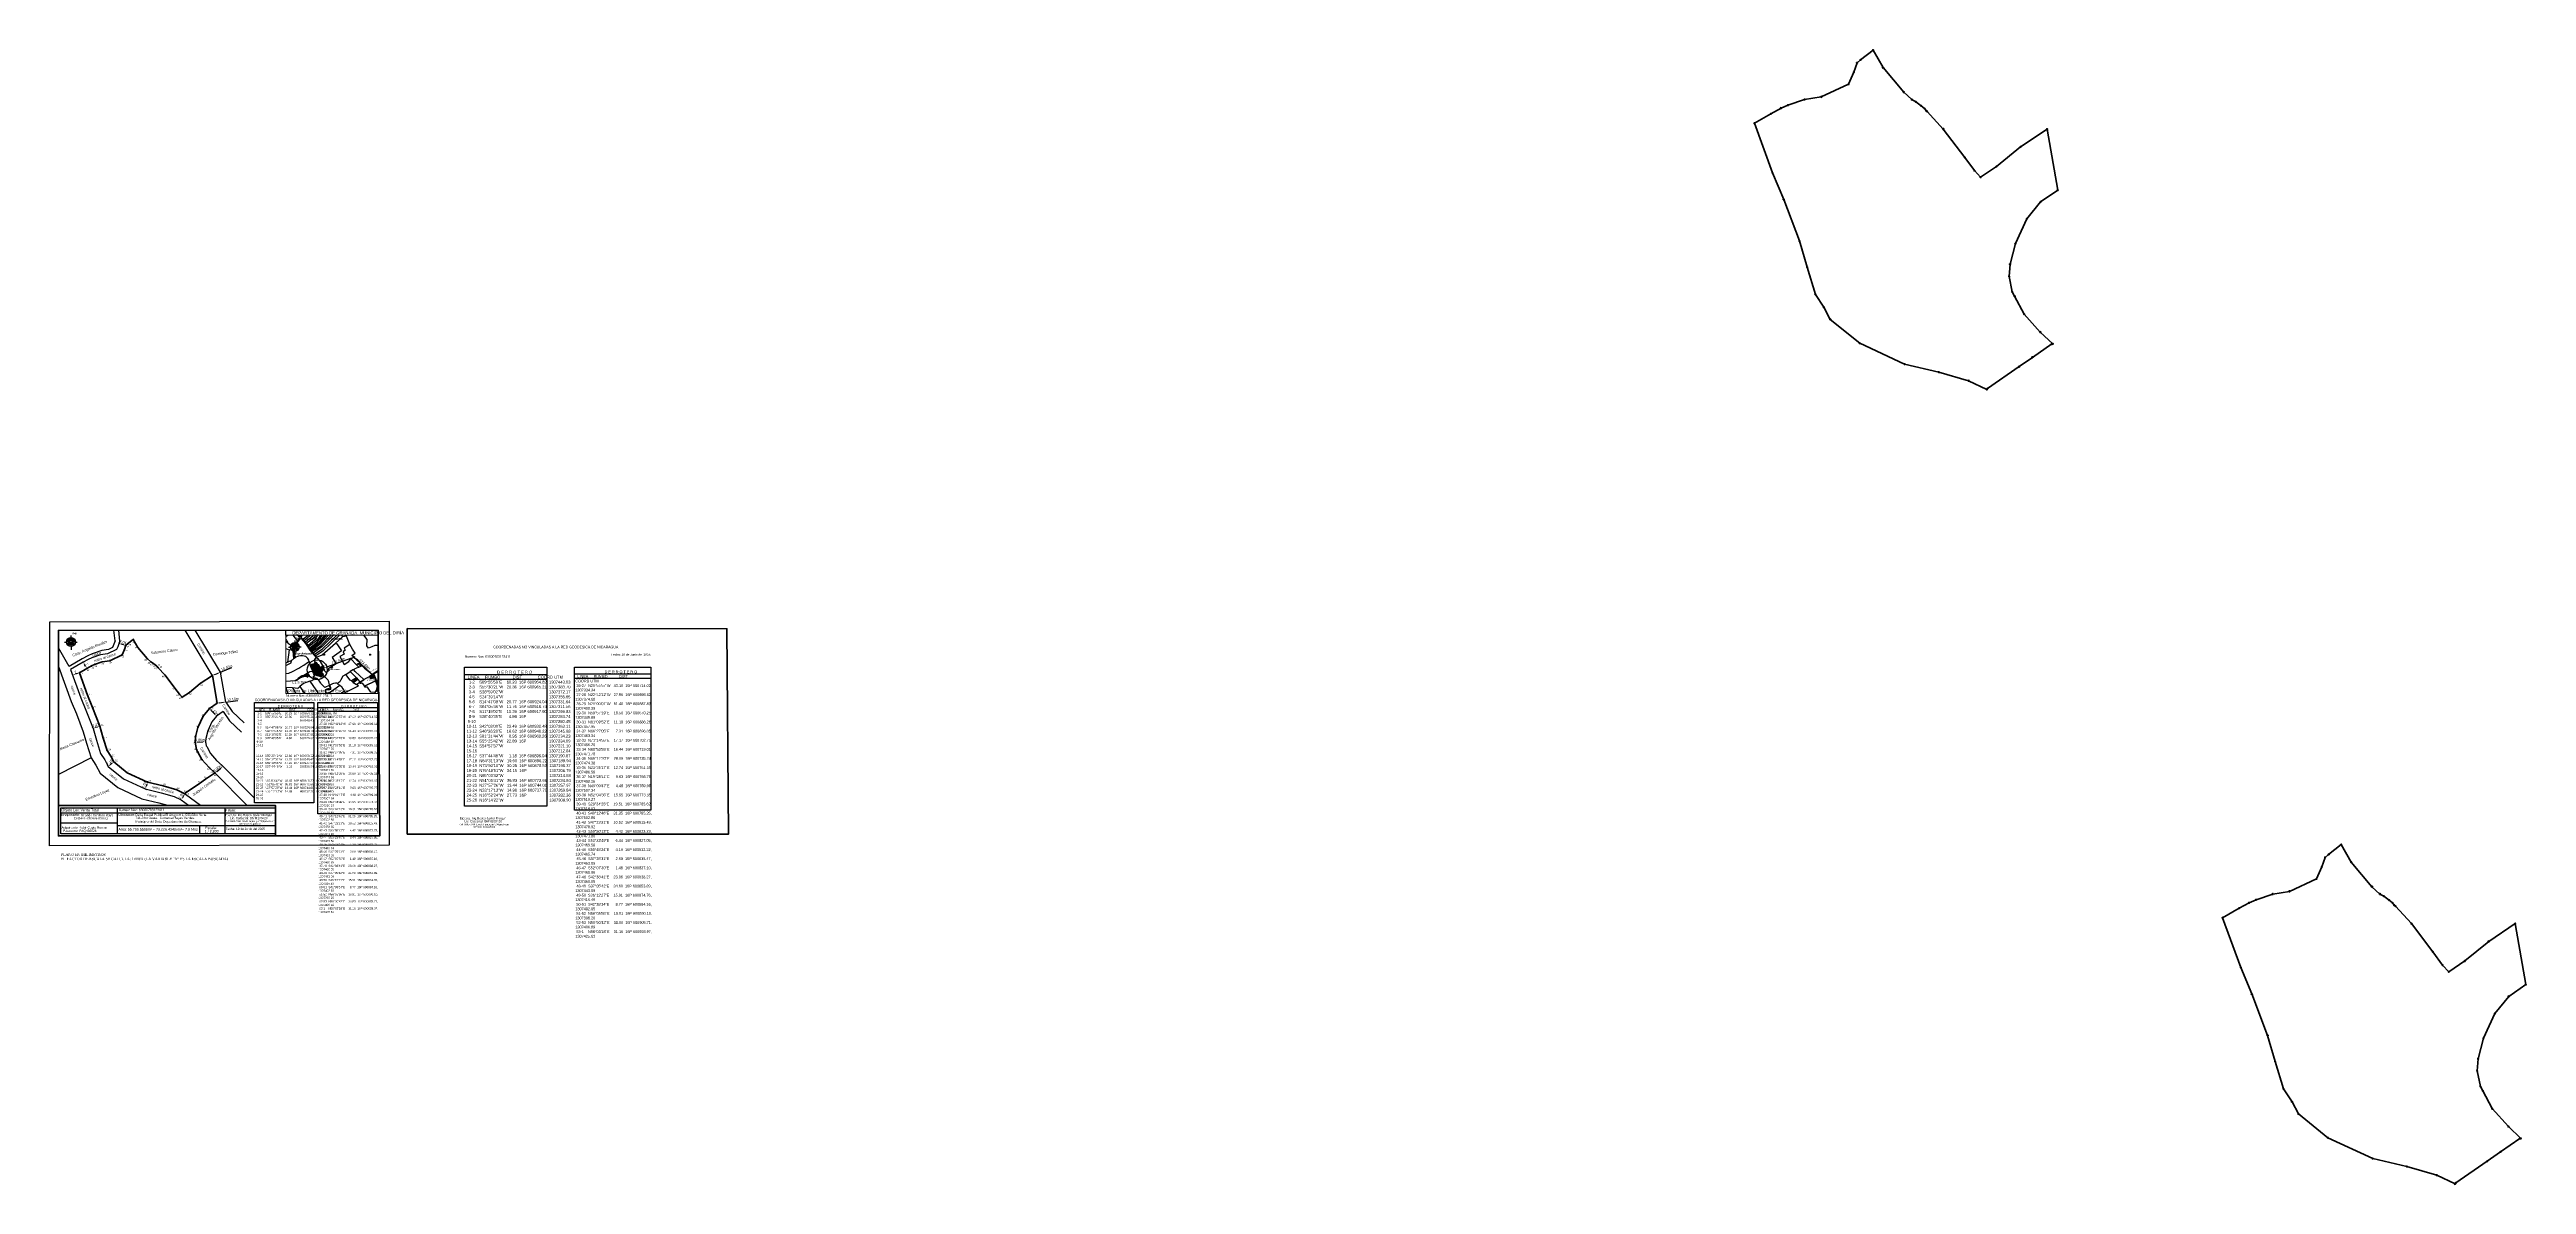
# Paper-space layout 'LAMINA DE TRABAJO' of a CAD drawing. Header units: millimetres. Extents: x 612761 to 615170, y 1322078 to 1323182.
# The model-space entities are those that its viewports show. They can reach past a viewport. Long polylines and large blocks are cut down to what shows.
import ezdxf
from ezdxf.enums import TextEntityAlignment as Align

# ---------------------------------------------------------------- set-up
doc = ezdxf.new("R2010")
doc.units = ezdxf.units.MM
doc.header["$PDMODE"] = 35
doc.header["$PDSIZE"] = 0.5
doc.linetypes.add('DIVIDE', pattern=[1.25, 0.5, -0.25, 0, -0.25, 0, -0.25])
doc.linetypes.add('HIDDEN', pattern=[0.375, 0.25, -0.125])
for name, color, linetype in [('0 - TEXTO', 5, 'Continuous'), ('2', 7, 'Continuous'), ('3', 7, 'Continuous'), ('42', 7, 'Continuous'), ('43', 7, 'Continuous'), ('CVL_CUADCON_LIN', 8, 'Continuous'), ('CVL_CUADCON_TIT', 1, 'Continuous'), ('NORTE', 1, 'Continuous'), ('TEXTOS', 2, 'Continuous')]:
    doc.layers.add(name, color=color, linetype=linetype)
doc.styles.add('HECTOR LOPEZ', font='arial.ttf')
doc.styles.add('LOPEZ', font='TCCM____.TTF')
doc.styles.add('MONOTXT4', font='Monotxt4.shx')
doc.styles.get("Standard").update_dxf_attribs({"font": 'TCCM____.TTF'})
doc.styles.add('Style-ENGINEERING', font='ENGINEERING.shx')
doc.dimstyles.new('ISO-25', dxfattribs={"dimtxt": 2.5, "dimasz": 2.5, "dimexe": 1.25, "dimexo": 0.625, "dimtad": 1, "dimtxsty": 'Standard', "dimcen": 2.5, "dimadec": 0, "dimazin": 0, "dimtfac": 1, "dimtmove": 0, "dimatfit": 3, "dimfxl": 1, "dimarcsym": 0})

# ---------------------------------------------------------------- blocks, each defined once
blk = doc.blocks.new('*D356')
at = {"color": 0, "lineweight": -2, "transparency": 16777216}
for p, q in [((613055, 1322590.2), (613030.5, 1322581.3)), ((613057.6, 1322590.5), (613057.8, 1322589.9)), ((613028.3, 1322579.9), (613028.6, 1322579.2))]:
    blk.add_line(p, q, dxfattribs=at)
at = {"color": 0, "lineweight": 30, "transparency": 16777216}
for points in [[(613054.9, 1322590.6), (613055.2, 1322589.8), (613057.4, 1322591.1)], [(613030.4, 1322581.6), (613030.6, 1322580.9), (613028.1, 1322580.4)]]:
    blk.add_solid(points, dxfattribs=at)
at = {"layer": 'Defpoints', "color": 0, "lineweight": 30, "transparency": 16777216}
for p in [(613057.3, 1322591.1), (613028.1, 1322580.5), (613028.1, 1322580.4)]:
    blk.add_point(p, dxfattribs=at)
at = {"color": 0, "lineweight": 30, "transparency": 16777216, "insert": (613042.1, 1322587.5), "char_height": 2.5, "attachment_point": 5, "rotation": 20.0291}
blk.add_mtext('711.84m', dxfattribs=at)
blk = doc.blocks.new('*D357')
at = {"color": 0, "lineweight": -2, "transparency": 16777216}
for p, q in [((613057.8, 1322591.5), (613058.2, 1322592)), ((613059.2, 1322589.3), (613073.5, 1322576)), ((613075.8, 1322574.8), (613076.2, 1322575.3))]:
    blk.add_line(p, q, dxfattribs=at)
at = {"color": 0, "lineweight": 30, "transparency": 16777216}
for points in [[(613059.5, 1322589.7), (613058.9, 1322589), (613057.4, 1322591.1)], [(613073.8, 1322576.4), (613073.2, 1322575.7), (613075.3, 1322574.3)]]:
    blk.add_solid(points, dxfattribs=at)
at = {"layer": 'Defpoints', "color": 0, "lineweight": 30, "transparency": 16777216}
for p in [(613057.4, 1322591.1), (613075.3, 1322574.3), (613075.3, 1322574.3)]:
    blk.add_point(p, dxfattribs=at)
at = {"color": 0, "lineweight": 30, "transparency": 16777216, "insert": (613067.7, 1322584.1), "char_height": 2.5, "attachment_point": 5, "rotation": 317.0843}
blk.add_mtext('533.88m', dxfattribs=at)
blk = doc.blocks.new('*D358')
at = {"color": 0, "lineweight": -2, "transparency": 16777216}
for p, q in [((612888.9, 1322452.7), (612888.3, 1322453)), ((612891.7, 1322456.2), (612890.7, 1322454.5)), ((612892.5, 1322458.7), (612891.9, 1322459))]:
    blk.add_line(p, q, dxfattribs=at)
at = {"color": 0, "lineweight": 30, "transparency": 16777216}
for points in [[(612890.3, 1322454.7), (612891, 1322454.3), (612889.4, 1322452.4)], [(612891.4, 1322456.5), (612892.1, 1322456), (612893, 1322458.4)]]:
    blk.add_solid(points, dxfattribs=at)
at = {"layer": 'Defpoints', "color": 0, "lineweight": 30, "transparency": 16777216}
for p in [(612889.4, 1322452.4), (612889.4, 1322452.4), (612893, 1322458.4)]:
    blk.add_point(p, dxfattribs=at)
at = {"color": 0, "lineweight": 30, "transparency": 16777216, "insert": (612889.3, 1322456.5), "char_height": 2.5, "attachment_point": 5, "rotation": 58.9703}
blk.add_mtext('7,03', dxfattribs=at)
blk = doc.blocks.new('*D359')
at = {"color": 0, "lineweight": -2, "transparency": 16777216}
for p, q in [((612855.8, 1322467.2), (612855.2, 1322465.3)), ((612856.1, 1322469.8), (612855.5, 1322470)), ((612854.9, 1322462.7), (612855.5, 1322462.5))]:
    blk.add_line(p, q, dxfattribs=at)
at = {"color": 0, "lineweight": 30, "transparency": 16777216}
for points in [[(612854.8, 1322465.4), (612855.6, 1322465.2), (612854.4, 1322462.9)], [(612855.4, 1322467.4), (612856.2, 1322467.1), (612856.7, 1322469.6)]]:
    blk.add_solid(points, dxfattribs=at)
at = {"layer": 'Defpoints', "color": 0, "lineweight": 30, "transparency": 16777216}
for p in [(612856.7, 1322469.6), (612854.4, 1322462.9), (612854.4, 1322462.9)]:
    blk.add_point(p, dxfattribs=at)
at = {"color": 0, "lineweight": 30, "transparency": 16777216, "insert": (612853.5, 1322467), "char_height": 2.5, "attachment_point": 5, "rotation": 70.9379}
blk.add_mtext('7,04', dxfattribs=at)
blk = doc.blocks.new('*D360')
at = {"color": 0, "lineweight": -2, "transparency": 16777216}
for p, q in [((612823.4, 1322489.8), (612823, 1322490.3)), ((612817.9, 1322485.2), (612817.5, 1322485.7)), ((612821.9, 1322487.7), (612820.2, 1322486.4))]:
    blk.add_line(p, q, dxfattribs=at)
at = {"color": 0, "lineweight": 30, "transparency": 16777216}
for points in [[(612821.6, 1322488), (612822.2, 1322487.4), (612823.8, 1322489.3)], [(612820, 1322486.7), (612820.5, 1322486), (612818.3, 1322484.8)]]:
    blk.add_solid(points, dxfattribs=at)
at = {"layer": 'Defpoints', "color": 0, "lineweight": 30, "transparency": 16777216}
for p in [(612823.8, 1322489.3), (612818.3, 1322484.8), (612818.3, 1322484.8)]:
    blk.add_point(p, dxfattribs=at)
at = {"color": 0, "lineweight": 30, "transparency": 16777216, "insert": (612819.7, 1322488.7), "char_height": 2.5, "attachment_point": 5, "rotation": 39.526}
blk.add_mtext('7,15', dxfattribs=at)
blk = doc.blocks.new('*D361')
at = {"color": 0, "lineweight": -2, "transparency": 16777216}
for p, q in [((612803.4, 1322522.4), (612803.2, 1322523)), ((612807.8, 1322523.2), (612805.9, 1322522.6)), ((612810, 1322524.6), (612809.8, 1322525.2))]:
    blk.add_line(p, q, dxfattribs=at)
at = {"color": 0, "lineweight": 30, "transparency": 16777216}
for points in [[(612805.8, 1322523), (612806.1, 1322522.2), (612803.6, 1322521.8)], [(612807.7, 1322523.6), (612808, 1322522.8), (612810.2, 1322524)]]:
    blk.add_solid(points, dxfattribs=at)
at = {"layer": 'Defpoints', "color": 0, "lineweight": 30, "transparency": 16777216}
for p in [(612803.6, 1322521.8), (612803.6, 1322521.8), (612810.2, 1322524)]:
    blk.add_point(p, dxfattribs=at)
at = {"color": 0, "lineweight": 30, "transparency": 16777216, "insert": (612806.2, 1322525), "char_height": 2.5, "attachment_point": 5, "rotation": 18.586}
blk.add_mtext('7,01', dxfattribs=at)
blk = doc.blocks.new('*D362')
at = {"color": 0, "lineweight": -2, "transparency": 16777216}
for p, q in [((612783.9, 1322573), (612784.2, 1322572.4)), ((612788, 1322575.1), (612786.1, 1322574.5)), ((612790.5, 1322575.4), (612790.7, 1322574.8))]:
    blk.add_line(p, q, dxfattribs=at)
at = {"color": 0, "lineweight": 30, "transparency": 16777216}
for points in [[(612785.9, 1322574.8), (612786.2, 1322574.1), (612783.7, 1322573.6)], [(612787.8, 1322575.5), (612788.1, 1322574.7), (612790.3, 1322576)]]:
    blk.add_solid(points, dxfattribs=at)
at = {"layer": 'Defpoints', "color": 0, "lineweight": 30, "transparency": 16777216}
for p in [(612783.7, 1322573.6), (612783.7, 1322573.6), (612790.3, 1322576)]:
    blk.add_point(p, dxfattribs=at)
at = {"color": 0, "lineweight": 30, "transparency": 16777216, "insert": (612786.4, 1322576.6), "char_height": 2.5, "attachment_point": 5, "rotation": 20.0002}
blk.add_mtext('7', dxfattribs=at)
blk = doc.blocks.new('*D363')
at = {"color": 0, "lineweight": -2, "transparency": 16777216}
for p, q in [((612794.6, 1322586.6), (612795.2, 1322586.9)), ((612796.3, 1322582.4), (612795.3, 1322584.1)), ((612798.1, 1322580.5), (612798.7, 1322580.8))]:
    blk.add_line(p, q, dxfattribs=at)
at = {"color": 0, "lineweight": 30, "transparency": 16777216}
for points in [[(612795.7, 1322584.3), (612795, 1322583.9), (612794.1, 1322586.3)], [(612796.7, 1322582.6), (612796, 1322582.2), (612797.6, 1322580.2)]]:
    blk.add_solid(points, dxfattribs=at)
at = {"layer": 'Defpoints', "color": 0, "lineweight": 30, "transparency": 16777216}
for p in [(612794.1, 1322586.3), (612794.1, 1322586.3), (612797.6, 1322580.2)]:
    blk.add_point(p, dxfattribs=at)
at = {"color": 0, "lineweight": 30, "transparency": 16777216, "insert": (612797.5, 1322584.2), "char_height": 2.5, "attachment_point": 5, "rotation": 300.0446}
blk.add_mtext('7', dxfattribs=at)
blk = doc.blocks.new('*D364')
at = {"color": 0, "lineweight": -2, "transparency": 16777216}
for p, q in [((612828.9, 1322604.8), (612829, 1322605.5)), ((612833.2, 1322603.2), (612831.2, 1322603.7)), ((612835.8, 1322603.3), (612835.9, 1322603.9))]:
    blk.add_line(p, q, dxfattribs=at)
at = {"color": 0, "lineweight": 30, "transparency": 16777216}
for points in [[(612831.3, 1322604.1), (612831.1, 1322603.3), (612828.8, 1322604.2)], [(612833.3, 1322603.6), (612833.1, 1322602.8), (612835.6, 1322602.6)]]:
    blk.add_solid(points, dxfattribs=at)
at = {"layer": 'Defpoints', "color": 0, "lineweight": 30, "transparency": 16777216}
for p in [(612828.8, 1322604.2), (612828.8, 1322604.2), (612835.6, 1322602.6)]:
    blk.add_point(p, dxfattribs=at)
at = {"color": 0, "lineweight": 30, "transparency": 16777216, "insert": (612832.7, 1322605.5), "char_height": 2.5, "attachment_point": 5, "rotation": 346.9597}
blk.add_mtext('7,04', dxfattribs=at)
blk = doc.blocks.new('*D365')
at = {"color": 0, "lineweight": -2, "transparency": 16777216}
for p, q in [((612919.9, 1322572.8), (612920.1, 1322572.3)), ((612922, 1322574.3), (612925.2, 1322575.6)), ((612927.5, 1322576.5), (612938.7, 1322580.9)), ((612927.8, 1322575.9), (612928, 1322575.3))]:
    blk.add_line(p, q, dxfattribs=at)
at = {"color": 0, "lineweight": 30, "transparency": 16777216}
for points in [[(612921.8, 1322574.7), (612922.1, 1322573.9), (612919.6, 1322573.4)], [(612925, 1322576), (612925.4, 1322575.2), (612927.5, 1322576.5)]]:
    blk.add_solid(points, dxfattribs=at)
at = {"layer": 'Defpoints', "color": 0, "lineweight": 30, "transparency": 16777216}
for p in [(612919.6, 1322573.4), (612927.5, 1322576.5), (612927.5, 1322576.5)]:
    blk.add_point(p, dxfattribs=at)
at = {"color": 0, "lineweight": 30, "transparency": 16777216, "insert": (612933.6, 1322580.9), "char_height": 2.5, "attachment_point": 5, "rotation": 21.3872}
blk.add_mtext('10.45m', dxfattribs=at)
blk = doc.blocks.new('*D366')
at = {"color": 0, "lineweight": -2, "transparency": 16777216}
for p, q in [((612924.3, 1322547.1), (612924.2, 1322547.7)), ((612926.8, 1322546.8), (612930.1, 1322547.2)), ((612932.5, 1322548.1), (612932.5, 1322548.7)), ((612932.6, 1322547.5), (612944.5, 1322548.9))]:
    blk.add_line(p, q, dxfattribs=at)
at = {"color": 0, "lineweight": 30, "transparency": 16777216}
for points in [[(612926.8, 1322547.2), (612926.9, 1322546.3), (612924.4, 1322546.5)], [(612930.1, 1322547.6), (612930.2, 1322546.7), (612932.6, 1322547.5)]]:
    blk.add_solid(points, dxfattribs=at)
at = {"layer": 'Defpoints', "color": 0, "lineweight": 30, "transparency": 16777216}
for p in [(612924.4, 1322546.5), (612932.6, 1322547.5), (612932.6, 1322547.5)]:
    blk.add_point(p, dxfattribs=at)
at = {"color": 0, "lineweight": 30, "transparency": 16777216, "insert": (612939.6, 1322550.2), "char_height": 2.5, "attachment_point": 5, "rotation": 7.0036}
blk.add_mtext('12.10m', dxfattribs=at)
blk = doc.blocks.new('*D367')
at = {"color": 0, "lineweight": -2, "transparency": 16777216}
for p, q in [((612917.2, 1322541.6), (612917.7, 1322542.1)), ((612918.4, 1322539.4), (612921.9, 1322535.6)), ((612924.1, 1322534.2), (612924.5, 1322534.6))]:
    blk.add_line(p, q, dxfattribs=at)
at = {"color": 0, "lineweight": 30, "transparency": 16777216}
for points in [[(612918.7, 1322539.7), (612918.1, 1322539.1), (612916.7, 1322541.2)], [(612922.2, 1322535.9), (612921.6, 1322535.3), (612923.6, 1322533.8)]]:
    blk.add_solid(points, dxfattribs=at)
at = {"layer": 'Defpoints', "color": 0, "lineweight": 30, "transparency": 16777216}
for p in [(612916.7, 1322541.2), (612923.6, 1322533.8), (612923.6, 1322533.8)]:
    blk.add_point(p, dxfattribs=at)
at = {"color": 0, "lineweight": 30, "transparency": 16777216, "insert": (612921.6, 1322538.8), "char_height": 2.5, "attachment_point": 5, "rotation": 312.755}
blk.add_mtext('11.13m', dxfattribs=at)
blk = doc.blocks.new('*D368')
at = {"color": 0, "lineweight": -2, "transparency": 16777216}
for p, q in [((612902.9, 1322507.7), (612902.9, 1322507.1)), ((612905.4, 1322508.5), (612910.4, 1322508.8)), ((612913, 1322508.3), (612913, 1322507.7))]:
    blk.add_line(p, q, dxfattribs=at)
at = {"color": 0, "lineweight": 30, "transparency": 16777216}
for points in [[(612905.3, 1322508.9), (612905.4, 1322508.1), (612902.9, 1322508.3)], [(612910.4, 1322509.2), (612910.5, 1322508.4), (612912.9, 1322509)]]:
    blk.add_solid(points, dxfattribs=at)
at = {"layer": 'Defpoints', "color": 0, "lineweight": 30, "transparency": 16777216}
for p in [(612902.9, 1322508.3), (612912.9, 1322509), (612912.9, 1322509)]:
    blk.add_point(p, dxfattribs=at)
at = {"color": 0, "lineweight": 30, "transparency": 16777216, "insert": (612907.8, 1322510.6), "char_height": 2.5, "attachment_point": 5, "rotation": 3.6106}
blk.add_mtext('9.86m', dxfattribs=at)
blk = doc.blocks.new('*D369')
at = {"color": 0, "lineweight": -2, "transparency": 16777216}
for p, q in [((612921.7, 1322479), (612921.3, 1322479.5)), ((612924.1, 1322480.1), (612928, 1322483.3)), ((612929.5, 1322485.4), (612929.1, 1322485.9))]:
    blk.add_line(p, q, dxfattribs=at)
at = {"color": 0, "lineweight": 30, "transparency": 16777216}
for points in [[(612923.8, 1322480.4), (612924.3, 1322479.8), (612922.1, 1322478.5)], [(612927.7, 1322483.6), (612928.2, 1322483), (612929.9, 1322484.9)]]:
    blk.add_solid(points, dxfattribs=at)
at = {"layer": 'Defpoints', "color": 0, "lineweight": 30, "transparency": 16777216}
for p in [(612922.1, 1322478.5), (612929.9, 1322484.9), (612929.9, 1322484.9)]:
    blk.add_point(p, dxfattribs=at)
at = {"color": 0, "lineweight": 30, "transparency": 16777216, "insert": (612924.8, 1322483.2), "char_height": 2.5, "attachment_point": 5, "rotation": 39.3567}
blk.add_mtext('9.90m', dxfattribs=at)
blk = doc.blocks.new('COORD')
at = {"layer": '42', "color": 2, "linetype": 'Continuous'}
for p, q in [((-2, 0), (2, 0)), ((0, -2), (0, 2))]:
    blk.add_line(p, q, dxfattribs=at)
blk = doc.blocks.new('COORD$')
at = {"layer": '42', "color": 2, "linetype": 'Continuous'}
blk.add_blockref('COORD', (0, 0), dxfattribs=at)

msp = doc.modelspace()

# ---------------------------------------------------------------- hatches: boundary and pattern name
at = {"lineweight": 30}
h = msp.add_hatch(color=7, dxfattribs=at)
h.dxf.hatch_style = 1
h.paths.add_polyline_path([(594396.611, 1348329.37), (594401.871, 1348323.653, -0.461406513), (594402.626, 1348323.566), (594417.406, 1348333.498, -0.955172506), (594418.209, 1348334.093), (594440.694, 1348352.401, -0.172527841), (594440.581, 1348352.717, -0.739345794), (594441.496, 1348352.997), (594466.515, 1348369.84, -1.347456244), (594467.431, 1348370.117, -0.363178616), (594467.02, 1348369.625), (594477.232, 1348311.279, -0.4678325), (594477.821, 1348310.787, -0.736630487), (594476.909, 1348310.504), (594460.954, 1348299.54, -0.86529614), (594460.227, 1348298.868), (594447.486, 1348283.126, -0.226350244), (594447.671, 1348282.737, -0.545118891), (594446.965, 1348282.282), (594436.355, 1348259.184, -0.295944817), (594436.651, 1348258.727, -0.491983448), (594436.024, 1348258.244), (594430.979, 1348239.131, -0.340497445), (594431.351, 1348238.647, -0.435310697), (594430.816, 1348238.148), (594430.047, 1348227.416, -0.393426528), (594430.511, 1348226.917, -0.356950511), (594430.111, 1348226.427), (594432.932, 1348212.317, -0.859776036), (594433.271, 1348211.388), (594435.122, 1348208.006, -1.005385449), (594435.597, 1348207.126), (594444.358, 1348190.639, -0.882936314), (594444.927, 1348189.826), (594459.996, 1348173.138, -0.958613367), (594460.697, 1348172.426), (594472.01, 1348161.662, -0.676596033), (594472.871, 1348161.317, -0.791182365), (594471.924, 1348161.093, -0.668910134), (594471.023, 1348160.889), (594452.995, 1348148.468, -0.988882753), (594452.174, 1348147.897), (594440.069, 1348139.417, -0.155921755), (594440.161, 1348139.127, -0.73546088), (594439.25, 1348138.843), (594409.463, 1348118.242, -0.85529332), (594408.747, 1348117.56), (594408.639, 1348117.421, -0.231085646), (594408.831, 1348117.027, -1.251330509), (594407.88, 1348117.242), (594391.093, 1348125.242, -0.918492114), (594390.16, 1348125.593), (594362.073, 1348133.742, -0.978342716), (594361.105, 1348133.991), (594328.828, 1348141.553, -1.105418466), (594327.887, 1348141.876), (594285.226, 1348161.718, -1.132163454), (594284.382, 1348162.241), (594256.501, 1348184.743, -1.22544066), (594255.877, 1348185.499), (594250.046, 1348196.486, -0.954538081), (594249.537, 1348197.345), (594241.866, 1348209.029, -1.150792042), (594241.443, 1348209.925), (594233.69, 1348235.51, -0.505841459), (594233.041, 1348235.987, -0.333433976), (594233.402, 1348236.467), (594226.271, 1348260.947, -0.957573564), (594225.951, 1348261.893), (594210.913, 1348301.221, -0.987858987), (594210.538, 1348302.148), (594200.134, 1348327.016, -1.021417641), (594199.768, 1348327.946), (594182.536, 1348375.309, -0.522964447), (594181.861, 1348375.777, -0.767017884), (594182.794, 1348376.027), (594197.939, 1348384.787, -1.010607396), (594198.809, 1348385.278), (594207.723, 1348390.186, -1.046654173), (594208.62, 1348390.627), (594214.403, 1348393.147, -1.043554852), (594215.335, 1348393.508), (594230.648, 1348398.706, -1.083733185), (594231.615, 1348398.95), (594246.858, 1348401.385, -0.874346694), (594247.805, 1348401.677), (594273.308, 1348413.457, -0.689741676), (594273.962, 1348414.125), (594278.661, 1348424.889, -0.298169054), (594278.361, 1348425.347, -0.517629873), (594279.028, 1348425.819), (594280.268, 1348429.327), (594281.9, 1348433.957, -0.315021415), (594281.571, 1348434.427, -0.691095156), (594282.446, 1348434.758), (594285.083, 1348437.03, -0.179948438), (594284.961, 1348437.357, -0.713797184), (594285.856, 1348437.664), (594297.337, 1348446.61, -0.166999233), (594297.231, 1348446.917, -1.73757683), (594297.979, 1348446.483), (594307.117, 1348430.383, -0.906897836), (594307.686, 1348429.567), (594327.276, 1348406.386, -0.943092662), (594327.969, 1348405.669), (594334.973, 1348399.226, -0.896872617), (594335.774, 1348398.636), (594338.729, 1348396.918, -1.057839221), (594339.563, 1348396.369), (594343.93, 1348393.125, -1.022863837), (594344.719, 1348392.511), (594345.264, 1348392.067), (594347.197, 1348390.497, -1.112657207), (594347.889, 1348389.783), (594348.806, 1348388.577), (594348.908, 1348388.444, -0.879297208), (594349.606, 1348387.74), (594349.987, 1348387.444, -1.086175634), (594350.72, 1348386.769), (594365.666, 1348370.548, -1.038994811), (594366.307, 1348369.781), (594386.571, 1348342.976, -1.006088979), (594387.167, 1348342.174), (594395.977, 1348330.142, -0.942780399)])
h.paths.add_polyline_path([(594471.436, 1348160.732), (594472.505, 1348160.894), (594472.46, 1348161.19), (594471.391, 1348161.029)], flags=24)
h.paths.add_polyline_path([(594467.341, 1348368.739), (594467.341, 1348369.827), (594465.838, 1348369.827), (594465.838, 1348368.739)], flags=25)
at = {"lineweight": 30, "true_color": 0x636466}
h = msp.add_hatch(color=251, dxfattribs=at)
h.dxf.hatch_style = 1
h.paths.add_polyline_path([(594663.092, 1348317.77), (594647.565, 1348341.77), (594627.993, 1348329.547), (594643.845, 1348305.225)])
h = msp.add_hatch(color=251, dxfattribs=at)
h.dxf.hatch_style = 1
h.paths.add_polyline_path([(595551.452, 1348184.516), (595533.012, 1348174.145), (595470.708, 1348130.503), (595498.357, 1348086.358), (595571.143, 1348123.767)])

# ---------------------------------------------------------------- linework, layer by layer
at = {"color": 7, "lineweight": 30}
msp.add_lwpolyline([(594627.759, 1348329.906), (594647.565, 1348341.77), (594663.092, 1348317.77), (594643.845, 1348305.225)], close=True, dxfattribs=at)
at = {"layer": '2', "color": 1, "linetype": 'Continuous'}
for p, q in [((593609.382, 1349068.423), (593671.247, 1349008.153)), ((593721.614, 1348710.723), (593685.323, 1348438.985)), ((593802.103, 1348691.82), (593721.614, 1348710.723)), ((593769.017, 1349061.851), (593901.354, 1348895.679)), ((593802.103, 1348691.82), (593816.171, 1348512.62)), ((593859.301, 1348834.992), (593901.354, 1348895.679)), ((593974.546, 1348991.524), (593924.786, 1349036.181)), ((594003.297, 1349060.698), (593974.546, 1348991.524)), ((593981.326, 1348974.834), (594055.845, 1349138.272)), ((593981.326, 1348974.834), (594017.017, 1348939.164)), ((594017.017, 1348939.164), (594143.135, 1349027.734)), ((594049.654, 1348903.967), (594017.017, 1348939.164)), ((594077.651, 1348875.069), (594049.654, 1348903.967)), ((594055.845, 1349138.272), (594143.135, 1349027.734)), ((594098.826, 1348842.537), (594126.657, 1348805.253)), ((594146.328, 1348770.671), (594126.657, 1348805.253)), ((594143.135, 1349027.734), (594178.329, 1349063.955)), ((594146.328, 1348770.671), (594164.92, 1348742.174)), ((594178.381, 1348718.446), (594164.92, 1348742.174)), ((594178.381, 1348718.446), (594188.186, 1348704.077)), ((594208.718, 1348684.494), (594188.186, 1348704.077)), ((594208.718, 1348684.494), (594216.202, 1348673.401)), ((594245.02, 1348638.923), (594216.202, 1348673.401)), ((594884.682, 1348991.69), (594729.116, 1348851.975)), ((594884.682, 1348991.69), (594857.761, 1349063.535)), ((594969.907, 1349005.868), (594884.682, 1348991.69)), ((594943.089, 1348702.989), (594897.995, 1348665.894)), ((594897.995, 1348665.894), (594920.131, 1348614.319)), ((595042.982, 1348820.986), (594919.823, 1348741.087)), ((594919.823, 1348741.087), (594943.089, 1348702.989)), ((595042.982, 1348820.986), (594969.907, 1349005.868)), ((593764.75, 1348424.389), (593770.063, 1348475.259)), ((594157.751, 1348455.524), (594181.044, 1348379.348)), ((594245.02, 1348638.923), (594271.188, 1348614.831)), ((594299.305, 1348574.502), (594274.285, 1348610.293)), ((594299.305, 1348574.502), (594319.4, 1348548.054)), ((594920.131, 1348614.319), (594821.585, 1348561.883)), ((594821.585, 1348561.883), (594916.133, 1348388.931)), ((594950.902, 1348173.89), (595046.251, 1348240.517)), ((595122.287, 1348283.044), (595046.251, 1348240.517)), ((595046.251, 1348240.517), (595188.744, 1348099.358)), ((595183.509, 1348381.549), (595063.765, 1348509.756)), ((595157.557, 1348238.986), (595122.287, 1348283.044)), ((595348.662, 1348065.605), (595157.557, 1348238.986)), ((595223.165, 1348404.101), (595183.509, 1348381.549)), ((595183.509, 1348381.549), (595234.086, 1348331.567)), ((595260.9, 1348415.962), (595223.165, 1348404.101)), ((595234.086, 1348331.567), (595281.398, 1348350.903)), ((595309.998, 1348361.644), (595260.9, 1348415.962)), ((595281.398, 1348350.903), (595309.998, 1348361.644)), ((595533.012, 1348174.145), (595470.708, 1348130.503)), ((595470.708, 1348130.503), (595498.357, 1348086.358)), ((595498.357, 1348086.358), (595571.143, 1348123.767)), ((595551.452, 1348184.516), (595533.012, 1348174.145)), ((595651.455, 1348250.915), (595551.452, 1348184.516)), ((595571.143, 1348123.767), (595551.452, 1348184.516)), ((595799.694, 1348321.027), (595651.513, 1348233.663)), ((593649.617, 1347892.371), (593445.109, 1347889.288)), ((593649.617, 1347892.371), (593800.179, 1347416.464)), ((593797.089, 1347882.612), (593649.617, 1347892.371)), ((593955.881, 1347908.04), (594193.879, 1347551.005)), ((594499.343, 1347886.516), (594415.913, 1347968.136)), ((594589.336, 1347930.726), (594499.343, 1347886.516)), ((594936.188, 1347782.485), (594921.709, 1347806.456)), ((594936.188, 1347782.485), (595229.929, 1347926.817)), ((595188.744, 1348099.358), (595079.948, 1348030.8)), ((595079.948, 1348030.8), (595097.413, 1348012.96)), ((595097.413, 1348012.96), (595197.482, 1348089.803)), ((595097.413, 1348012.96), (595116.107, 1347998.946)), ((595116.107, 1347998.946), (595212.16, 1348071.17)), ((595116.107, 1347998.946), (595182.656, 1347952.447)), ((595182.656, 1347952.447), (595268.668, 1348012.871)), ((595229.929, 1347926.817), (595182.656, 1347952.447)), ((595268.668, 1348012.871), (595212.16, 1348071.17)), ((595268.668, 1348012.871), (595348.662, 1348065.605)), ((595652.962, 1347801.265), (595624.199, 1347812.141))]:
    msp.add_line(p, q, dxfattribs=at)
at = {"layer": '2', "color": 1, "linetype": 'DIVIDE'}
for p, q in [((594271.154, 1348496.443), (594267.04, 1348476.834)), ((594267.04, 1348476.834), (594271.256, 1348462.401)), ((594284.915, 1348516.923), (594271.154, 1348496.443)), ((594271.256, 1348462.401), (594280.561, 1348447.264)), ((594295.707, 1348529.748), (594284.915, 1348516.923)), ((594304.795, 1348535.44), (594295.707, 1348529.748)), ((594309.304, 1348541.588), (594304.795, 1348535.44)), ((594316.375, 1348545.734), (594309.304, 1348541.588)), ((594316.375, 1348545.734), (594322.425, 1348550.375)), ((594341.07, 1348516.798), (594316.375, 1348545.734)), ((594356.718, 1348502.495), (594341.07, 1348516.798)), ((594373.934, 1348484.144), (594356.718, 1348502.495)), ((594386.801, 1348468.539), (594373.934, 1348484.144)), ((594391.179, 1348463), (594386.801, 1348468.539)), ((594411.263, 1348437.568), (594391.179, 1348463)), ((594435.524, 1348401.515), (594411.263, 1348437.568)), ((594432.771, 1348227.205), (594443.451, 1348250.698)), ((594454.052, 1348369.527), (594435.524, 1348401.515)), ((594443.451, 1348250.698), (594467.567, 1348277.139)), ((594483.683, 1348120.827), (594456.341, 1348146.267)), ((594467.567, 1348277.139), (594469.788, 1348283.516)), ((594469.788, 1348283.516), (594476.218, 1348300.356)), ((594509.013, 1348104.093), (594483.683, 1348120.827)), ((594544.081, 1348079.34), (594509.013, 1348104.093)), ((594570.287, 1348051.692), (594544.081, 1348079.34)), ((594579.608, 1348035.03), (594570.287, 1348051.692)), ((594585.182, 1348012.229), (594579.608, 1348035.03)), ((594592.892, 1347979.544), (594585.182, 1348012.229)), ((594598.829, 1347946.33), (594592.892, 1347979.544)), ((594606.022, 1347938.791), (594598.829, 1347946.33))]:
    msp.add_line(p, q, dxfattribs=at)
at = {"layer": '2', "color": 1, "linetype": 'Continuous'}
for points in [[(594049.654, 1348903.967), (594207.813, 1349038.63), (594358.401, 1349337.141)], [(594434.116, 1349337.387), (594240.892, 1349009.79), (594077.651, 1348875.069)], [(594484.693, 1349337.551), (594407.685, 1349217.972), (594363.764, 1349141.512), (594259.116, 1348967.824), (594098.826, 1348842.537)], [(594126.657, 1348805.253), (594285.319, 1348940.43), (594558.095, 1349337.789)], [(594617.316, 1349337.981), (594327.03, 1348912.196), (594146.328, 1348770.671)], [(594164.92, 1348742.174), (594341.848, 1348880.099), (594603.845, 1349241.792), (594696.817, 1349338.239)], [(594751.706, 1349338.417), (594352.525, 1348855.323), (594178.381, 1348718.446)], [(594188.186, 1348704.077), (594371.246, 1348838.769), (594793.321, 1349321.681)], [(594828.803, 1349281.69), (594385.916, 1348820.897), (594208.718, 1348684.494)], [(594216.202, 1348673.401), (594402.75, 1348790.348), (594851.669, 1349233.172)], [(594851.141, 1349186.42), (594431.631, 1348774.163), (594245.02, 1348638.923)], [(595649.604, 1348803.733), (595583.361, 1348802.729), (595521.145, 1348775.094), (595443.7, 1348745.761), (595414.205, 1348796.491), (595415.352, 1348929.88), (595320.768, 1349057.611), (595283.952, 1349128.073), (595255.129, 1349235.972), (595288.047, 1349295.539)], [(593682.776, 1348877.447), (593669.099, 1348873.227), (593652.146, 1348866.43), (593637.79, 1348854.326), (593624.177, 1348844.01), (593607.007, 1348833.653), (593591.608, 1348824.078), (593572.628, 1348816.75), (593552.092, 1348812.452), (593529.266, 1348808.382), (593517.072, 1348808.244), (593510.279, 1348801.815), (593505.611, 1348786.519)], [(593505.611, 1348786.519), (593684.41, 1348720.971), (593721.614, 1348710.723)], [(593671.247, 1349008.153), (593656.139, 1348995.025), (593645.839, 1348983.729), (593637.575, 1348972.203), (593634.076, 1348966.575)], [(593634.076, 1348966.575), (593638.798, 1348952.401), (593647.397, 1348931.921), (593661.333, 1348911.247), (593673.184, 1348895.63), (593682.776, 1348877.447)], [(593769.017, 1349061.851), (593751.059, 1349054.025), (593733.881, 1349044.43), (593714.441, 1349032.524), (593696.258, 1349021.901), (593680.845, 1349013.597), (593671.247, 1349008.153)], [(593859.301, 1348834.992), (593816.149, 1348830.945), (593748.499, 1348812.648), (593711.398, 1348837.378), (593710.072, 1348842.698), (593682.776, 1348877.447)], [(593802.103, 1348691.82), (593798.357, 1348709.815), (593799.696, 1348727.614), (593810.702, 1348744.252), (593819.247, 1348753.241), (593825.789, 1348759.412), (593834.572, 1348769.928), (593841.542, 1348783.726), (593847.528, 1348794.464), (593853.154, 1348815.36), (593859.301, 1348834.992)], [(593851.859, 1348537.922), (593845.653, 1348560.462), (593835.8, 1348579.404), (593830.835, 1348592.558), (593823.991, 1348615.345), (593822.315, 1348629.807), (593822.444, 1348641.749), (593818.188, 1348659.992), (593811.418, 1348675.667), (593802.103, 1348691.82)], [(593868.643, 1348548.782), (593854.412, 1348573.264), (593848.201, 1348584.118), (593843.487, 1348597.529), (593836.307, 1348628.187), (593834.901, 1348641.128), (593833.217, 1348656.352), (593821.859, 1348673.499), (593814.255, 1348696.023), (593810.758, 1348714.529), (593814.164, 1348729.048), (593826.186, 1348745.698), (593838.78, 1348756.257), (593846.052, 1348765.485), (593852.753, 1348780.804), (593859.186, 1348797.391), (593868.596, 1348820.87), (593974.853, 1348962.058)], [(593901.354, 1348895.679), (593957.913, 1348978.379), (593838.228, 1349100.998)], [(593974.853, 1348962.058), (594080.483, 1348847.155), (594174.02, 1348698.073), (594307.049, 1348538.514)], [(594077.651, 1348875.069), (594091.032, 1348858.961), (594098.826, 1348842.537)], [(594274.285, 1348610.293), (594441.35, 1348719.398), (594849.677, 1349107.648)], [(594857.761, 1349063.535), (594456.746, 1348680.703), (594299.305, 1348574.502)], [(594316.375, 1348545.734), (594437.26, 1348600.202), (594498.256, 1348647.385), (594729.116, 1348851.975)], [(594729.116, 1348851.975), (594755.168, 1348839.06), (594863.445, 1348689.637), (594657.163, 1348540.201), (594747.262, 1348404.036), (594568.282, 1348292.255), (594588.48, 1348255.901), (594523.327, 1348217.562), (594467.567, 1348277.139)], [(595130.944, 1348548.88), (595084.808, 1348587.226), (595155.961, 1348635.033), (595095.562, 1348725.297), (595042.982, 1348820.986)], [(595649.615, 1348799.908), (595747.861, 1348802.353), (595811.973, 1348821.16)], [(593370.642, 1348158.753), (593325.262, 1348319.306), (593389.896, 1348310.131), (593499.01, 1348323.818), (593583.457, 1348339.511), (593764.75, 1348424.389)], [(593370.642, 1348158.753), (593714.964, 1348204.07), (593796.423, 1348238.275), (593934.654, 1348310.47), (593976.067, 1348335.075), (594043.727, 1348376.745), (594121.393, 1348433.517), (594157.751, 1348455.524)], [(593411.253, 1348016.945), (593620.045, 1348023.379), (593852.064, 1348044.05), (594169.431, 1348237.427), (594226.617, 1348245.411)], [(594254.883, 1348183.539), (594272.617, 1348137.486), (594239.032, 1348117.543), (594299.75, 1348094.097)], [(594950.902, 1348173.89), (594890.043, 1348137.887), (594842.852, 1348058.341), (594821.703, 1348015.421), (594803.062, 1347999.966), (594786.4, 1347989.615), (594771.769, 1347979.541)], [(594916.133, 1348388.931), (595022.949, 1348452.385), (595063.765, 1348509.756)], [(595079.948, 1348030.8), (595048.728, 1348052.04), (594950.902, 1348173.89)], [(595063.765, 1348509.756), (595130.944, 1348548.88), (595203.886, 1348498.389), (595260.9, 1348415.962)], [(595122.287, 1348283.044), (595139.996, 1348290.359), (595154.117, 1348300.681), (595175.635, 1348308.293), (595188.02, 1348314.53), (595234.086, 1348331.567)], [(595223.165, 1348404.101), (595245.787, 1348378.953), (595253.128, 1348381.577), (595281.398, 1348350.903)], [(595309.998, 1348361.644), (595358.791, 1348312.149), (595424.882, 1348260.819), (595533.012, 1348174.145)], [(595651.501, 1348237.193), (595565.203, 1348181.623), (595619.308, 1348037.174), (595652.119, 1348052.778)], [(596049.496, 1348607.171), (596027.661, 1348584.955), (596012.125, 1348577.138), (595951.732, 1348540.778), (595821.27, 1348414.98), (595806.365, 1348382.253), (595789.085, 1348332.507), (595651.472, 1348245.846)], [(595652.125, 1348051.172), (595770.653, 1348111.717), (595806.608, 1348138.261), (595858.036, 1348015.298)], [(593955.881, 1347908.04), (593911.293, 1347871.205), (593797.089, 1347882.612)], [(593797.089, 1347882.612), (593879.444, 1347733.656), (593903.785, 1347689.982), (593927.657, 1347642.491), (593965.624, 1347583.474), (594027.027, 1347445.713)], [(594172.652, 1348026.347), (594035.463, 1347976.013), (593955.881, 1347908.04)], [(594299.75, 1348094.097), (594212.702, 1348035.439), (594172.652, 1348026.347)], [(594172.652, 1348026.347), (594299.849, 1347841.317), (594346.267, 1347776.045), (594401.794, 1347690.044)], [(594415.913, 1347968.136), (594408.14, 1347982.528), (594398.469, 1348008.332), (594385.04, 1348029.011), (594369.871, 1348046.115), (594355.963, 1348063.995), (594346.465, 1348073.287), (594331.891, 1348082.013), (594315.051, 1348088.681), (594299.75, 1348094.097)], [(594450.995, 1347723.121), (594519.61, 1347770.645), (594520.24, 1347783.354), (594515.502, 1347799.052), (594511.572, 1347810.439), (594509.412, 1347822.609), (594511.793, 1347837.879)], [(594485.811, 1347722.5), (594496.87, 1347734.057), (594510.465, 1347746.152), (594519.02, 1347754.125), (594525.573, 1347759.28), (594531.551, 1347770.78)], [(594511.793, 1347837.879), (594519.814, 1347848.386), (594531.175, 1347855.375), (594546.106, 1347861.133), (594557.51, 1347864.057), (594567.91, 1347865.7), (594577.564, 1347865.809), (594588.272, 1347862.374), (594601.252, 1347860.235), (594612.142, 1347863.661), (594615.802, 1347878.183), (594610.834, 1347891.592), (594603.569, 1347905.99), (594596.08, 1347917.592), (594589.336, 1347930.726)], [(594531.551, 1347770.78), (594529.918, 1347781.178), (594521.832, 1347801.156), (594519.611, 1347819.168), (594519.759, 1347829.332), (594528.053, 1347838.064), (594545.016, 1347843.845), (594559.971, 1347847.318), (594576.731, 1347848.27), (594605.929, 1347850.38), (594616.591, 1347851.263), (594626.446, 1347856.456), (594631.178, 1347865.655), (594631.585, 1347875.314), (594630.481, 1347883.685), (594625.81, 1347893.032), (594621.388, 1347902.89), (594614.896, 1347916.281), (594606.022, 1347938.791)], [(594531.551, 1347770.78), (594615.966, 1347789.522), (594823.536, 1347937.194)], [(594921.709, 1347806.456), (594809.585, 1347716.012), (594820.297, 1347663.545), (594635.783, 1347473.453)], [(594921.709, 1347806.456), (594917.932, 1347827.499), (594907.386, 1347839.828), (594892.904, 1347864.052), (594874.579, 1347891.282)], [(595025.374, 1347563.489), (595004.283, 1347612.282), (594991.845, 1347611.124), (594969.547, 1347653.806), (594962.212, 1347650.674), (594936.188, 1347782.485)], [(595212.16, 1348071.17), (595197.482, 1348089.803), (595197.482, 1348089.803), (595188.744, 1348099.358)], [(595624.199, 1347812.141), (595619.388, 1347810.562), (595611.827, 1347804.633), (595601.538, 1347792.322), (595593.271, 1347781.05), (595586.536, 1347769.033), (595580.606, 1347752.96), (595580.334, 1347730.347), (595583.767, 1347717.937), (595587.71, 1347705.28), (595591.358, 1347696.683), (595592.737, 1347686.283), (595578.626, 1347674.944), (595569.848, 1347663.921), (595561.166, 1347643.752), (595553.695, 1347629.186), (595540.887, 1347614.814)], [(595873.977, 1347133.057), (595912.264, 1347168.232), (595971.194, 1347216.288), (595937.968, 1347467.782), (595806.247, 1347634.015), (595680.852, 1347796.156), (595652.952, 1347803.852)]]:
    msp.add_lwpolyline(points, dxfattribs=at)
at = {"layer": '2', "color": 1, "linetype": 'DIVIDE'}
msp.add_lwpolyline([(595619.308, 1348037.174), (595625.632, 1347966.874), (595631.51, 1347939.249), (595643.264, 1347908.642), (595643.246, 1347886.032), (595640.96, 1347861.617), (595636.843, 1347842.262), (595624.199, 1347812.141)], dxfattribs=at)
at = {"layer": '3', "color": 30, "linetype": 'HIDDEN'}
msp.add_line((593857.533, 1348542.051), (593868.643, 1348548.782), dxfattribs=at)
for points in [[(593514.976, 1348498.024), (593551.426, 1348487.005), (593579.566, 1348468.779), (593601.817, 1348454.804), (593622.521, 1348443.099), (593641.903, 1348436.206), (593657.951, 1348432.323), (593669.14, 1348431.434), (593685.323, 1348438.985)], [(593685.323, 1348438.985), (593699.478, 1348446.005), (593718.712, 1348453.336), (593732.881, 1348459.086), (593750.594, 1348466.147), (593770.063, 1348475.259)], [(593770.063, 1348475.259), (593787.471, 1348487.143), (593799.319, 1348496.169), (593816.171, 1348512.62)], [(593816.171, 1348512.62), (593831.554, 1348523.719), (593839.893, 1348528.132), (593846.186, 1348533.793), (593857.533, 1348542.051)], [(594157.751, 1348455.524), (594152.151, 1348480.865), (594128.144, 1348516.922), (594107.557, 1348541.84), (594081.944, 1348561.365), (594049.8, 1348573.703), (594013.915, 1348579.393), (593971.72, 1348580.946), (593928.107, 1348572.322), (593901.76, 1348564.909), (593868.643, 1348548.782)], [(594770.268, 1347977.238), (594759.029, 1347982.953), (594730.805, 1347984.919), (594687.702, 1347976.047), (594661.114, 1347967.361), (594636.841, 1347955.908), (594606.022, 1347938.791)], [(594833.277, 1347929.048), (594815.097, 1347942.433), (594800.263, 1347951.665), (594781.571, 1347965.426), (594770.268, 1347977.238)], [(594874.579, 1347891.282), (594874.002, 1347897.881), (594862.212, 1347907.655), (594853, 1347913.902), (594843.017, 1347920.902), (594823.536, 1347937.194)]]:
    msp.add_lwpolyline(points, dxfattribs=at)
at = {"layer": '43', "color": 1, "linetype": 'Continuous'}
msp.add_lwpolyline([(588836.363, 1349319.229), (595647.803, 1349341.324), (595663.243, 1344731.827), (588850.773, 1344709.805), (588836.363, 1349319.229)], dxfattribs=at)
at = {"layer": 'CVL_CUADCON_LIN', "color": 1, "ltscale": 0.5, "flags": 128}
for points in [[(595576.324, 1348110.421), (595590.324, 1348068.421), (595598.015, 1348034.579), (595360.552, 1347915.38), (595357.324, 1347924.421), (595320.324, 1347979.421), (595300.824, 1347980.694), (595281.324, 1347979.421), (595281.324, 1347997.421), (595275.324, 1348010.421), (595342.324, 1348056.421), (595342.324, 1348060.421), (595413.324, 1348102.421), (595466.324, 1348129.421), (595500.324, 1348078.421)], [(595576.324, 1348110.421), (595590.324, 1348068.421), (595600.324, 1348024.421), (595632.324, 1347922.421), (595614.324, 1347823.421), (595575.324, 1347780.421), (595495.324, 1347789.421), (595425.324, 1347897.421), (595367.324, 1347896.421), (595357.324, 1347924.421), (595320.324, 1347979.421), (595300.824, 1347980.694), (595281.324, 1347979.421), (595281.324, 1347997.421), (595275.324, 1348010.421), (595342.324, 1348056.421), (595342.324, 1348060.421), (595413.324, 1348102.421), (595466.324, 1348129.421), (595500.324, 1348078.421)], [(595598.015, 1348034.579), (595600.324, 1348024.421), (595632.324, 1347922.421), (595614.324, 1347823.421), (595575.324, 1347780.421), (595495.324, 1347789.421), (595425.324, 1347897.421), (595367.324, 1347896.421), (595360.552, 1347915.38)]]:
    msp.add_lwpolyline(points, close=True, dxfattribs=at)
for points in [[(595576.324, 1348110.421), (595590.324, 1348068.421), (595600.324, 1348024.421), (595632.324, 1347922.421), (595614.324, 1347823.421), (595575.324, 1347780.421), (595495.324, 1347789.421), (595425.324, 1347897.421), (595367.324, 1347896.421), (595357.324, 1347924.421), (595320.324, 1347979.421), (595300.824, 1347980.694), (595281.324, 1347979.421)], [(595500.324, 1348078.421), (595466.324, 1348129.421)], [(595565.203, 1348181.623), (595586.308, 1348124.177)], [(595281.324, 1347979.421), (595261.824, 1347978.148)], [(595342.324, 1348056.421), (595342.324, 1348060.521)]]:
    msp.add_lwpolyline(points, dxfattribs=at)
at = {"layer": 'CVL_CUADCON_TIT', "color": 7, "lineweight": 30, "ltscale": 0.5, "true_color": 0xffffff, "flags": 128}
msp.add_lwpolyline([(594466.931, 1348370.117), (594477.321, 1348310.787), (594460.541, 1348299.257), (594447.171, 1348282.737), (594436.151, 1348258.727), (594430.851, 1348238.647), (594430.011, 1348226.917), (594433.031, 1348211.827), (594435.361, 1348207.567), (594444.591, 1348190.197), (594460.331, 1348172.767), (594472.371, 1348161.317), (594471.431, 1348161.177), (594452.581, 1348148.187), (594439.661, 1348139.127), (594409.051, 1348117.957), (594408.331, 1348117.027), (594390.641, 1348125.457), (594361.591, 1348133.877), (594328.341, 1348141.667), (594284.771, 1348161.927), (594256.111, 1348185.057), (594249.811, 1348196.927), (594241.591, 1348209.447), (594233.541, 1348235.987), (594226.131, 1348261.427), (594210.731, 1348301.687), (594199.941, 1348327.477), (594182.361, 1348375.777), (594198.371, 1348385.037), (594208.161, 1348390.427), (594214.861, 1348393.347), (594231.121, 1348398.867), (594247.351, 1348401.467), (594273.761, 1348413.667), (594278.861, 1348425.347), (594282.071, 1348434.427), (594285.461, 1348437.357), (594297.731, 1348446.917), (594307.361, 1348429.947), (594327.601, 1348406.007), (594335.341, 1348398.887), (594339.161, 1348396.667), (594344.331, 1348392.827), (594347.581, 1348390.177), (594349.211, 1348388.047), (594350.381, 1348387.137), (594366.001, 1348370.177), (594386.871, 1348342.577), (594396.271, 1348329.737), (594402.211, 1348323.287), (594417.821, 1348333.777), (594441.081, 1348352.717)], close=True, dxfattribs=at)
at = {"layer": 'CVL_CUADCON_TIT', "color": 7, "ltscale": 0.5, "true_color": 0xffffff, "flags": 128}
msp.add_lwpolyline([(594466.933, 1348370.121), (594477.318, 1348310.787), (594460.538, 1348299.26), (594447.172, 1348282.733), (594436.147, 1348258.731), (594430.848, 1348238.647), (594430.012, 1348226.92), (594433.031, 1348211.823), (594435.364, 1348207.563), (594444.595, 1348190.193), (594460.335, 1348172.77), (594472.375, 1348161.315), (594471.435, 1348161.173), (594452.584, 1348148.185), (594439.661, 1348139.132), (594409.056, 1348117.957), (594408.335, 1348117.031), (594390.639, 1348125.454), (594361.596, 1348133.88), (594328.337, 1348141.667), (594284.774, 1348161.928), (594256.111, 1348185.062), (594249.816, 1348196.926), (594241.588, 1348209.446), (594233.546, 1348235.985), (594226.131, 1348261.423), (594210.736, 1348301.684), (594199.939, 1348327.476), (594182.365, 1348375.778), (594198.372, 1348385.034), (594208.16, 1348390.427), (594214.866, 1348393.348), (594231.122, 1348398.871), (594247.354, 1348401.464), (594273.765, 1348413.665), (594278.866, 1348425.347), (594282.067, 1348434.43), (594285.458, 1348437.353), (594297.735, 1348446.913), (594307.364, 1348429.948), (594327.599, 1348406.004), (594335.339, 1348398.887), (594339.16, 1348396.666), (594344.332, 1348392.823), (594347.586, 1348390.182), (594349.212, 1348388.043), (594350.379, 1348387.14), (594366.006, 1348370.179), (594386.871, 1348342.579), (594396.275, 1348329.735), (594402.211, 1348323.283), (594417.825, 1348333.777), (594441.081, 1348352.718), (594466.933, 1348370.121)], close=True, dxfattribs=at)
at = {"layer": 'CVL_CUADCON_TIT', "color": 7, "lineweight": 30, "ltscale": 0.5, "true_color": 0xffffff}
for centre in [(594327.601, 1348406.007), (594335.341, 1348398.887), (594339.161, 1348396.667), (594344.331, 1348392.827)]:
    msp.add_circle(centre, 0.5, dxfattribs=at)

# ---------------------------------------------------------------- block references
at = {"layer": '42', "color": 2, "linetype": 'Continuous', "xscale": 10, "yscale": 10}
for p in [(594483.803, 1348603.948), (595483.803, 1348603.948)]:
    msp.add_blockref('COORD$', p, dxfattribs=at)

# ---------------------------------------------------------------- texts
at = {"layer": 'CVL_CUADCON_TIT', "color": 3, "lineweight": 30, "ltscale": 0.5}
msp.add_text('1', height=1, rotation=90, dxfattribs=at).set_placement((594466.09, 1348369.576), align=Align.TOP_RIGHT)

psp = doc.layouts.new('LAMINA DE TRABAJO')

# ---------------------------------------------------------------- hatches: boundary and pattern name
h = psp.add_hatch()
h.set_pattern_fill('ANGLE', scale=0.045654, angle=-67.40288172)
h.set_pattern_definition([(292.59712, (612904.239, 1322633.53638), (0.2944101, 0.1225337), [0.2319211, -0.0869704]), (22.59712, (612904.239, 1322633.53638), (-0.1225337, 0.2944101), [0.2319211, -0.0869704])])
edge = h.paths.add_edge_path()
edge.add_arc((613011.1107, 1322559.91612), 12.7119, 448.482487, 500.25707115, ccw=False)
edge.add_line((613011.44735, 1322572.62356), (613011.84698, 1322571.77241))
edge.add_line((613011.84698, 1322571.77241), (613014.11985, 1322573.46582))
edge.add_line((613014.11985, 1322573.46582), (613010.58396, 1322574.38244))
edge.add_line((613010.58396, 1322574.38244), (613010.96287, 1322573.64167))
edge.add_arc((613011.05519, 1322562.40699), 11.23506, 450.470779, 509.88878531)
at = {"layer": 'TEXTOS'}
h = psp.add_hatch(color=5, dxfattribs=at)
h.dxf.hatch_style = 1
h.paths.add_polyline_path([(612782.08831, 1322607.2007), (612786.19026, 1322605.80618), (612782.09421, 1322609.93082), (612777.97691, 1322605.82083)])
at = {"layer": 'TEXTOS', "true_color": 0x000000}
h = psp.add_hatch(color=18, dxfattribs=at)
h.dxf.hatch_style = 1
h.paths.add_polyline_path([(612779.15867, 1322603.53903), (612780.4197, 1322603.53903), (612780.96756, 1322605.2887), (612781.59021, 1322603.53903), (612782.54708, 1322603.53903), (612783.16972, 1322605.2887), (612783.71758, 1322603.53903), (612784.97862, 1322603.53903), (612783.85537, 1322605.6632), (612782.74678, 1322605.70127), (612782.08053, 1322604.47099), (612781.41121, 1322605.6632), (612780.28191, 1322605.6632)])
h = psp.add_hatch(color=18, dxfattribs=at)
h.dxf.hatch_style = 1
h.paths.add_polyline_path([(612780.93467, 1322604.99099), (612781.61514, 1322603.28549), (612781.59837, 1322603.53903), (612781.59021, 1322603.53903), (612780.96756, 1322605.2887), (612780.47606, 1322603.719), (612780.42693, 1322603.5531), (612780.42411, 1322603.5531), (612780.4197, 1322603.53903), (612779.1659, 1322603.53903), (612779.1659, 1322603.11415), (612780.41649, 1322603.11415)])
h.paths.add_polyline_path([(612782.55431, 1322603.5531), (612782.55209, 1322603.5531), (612782.54708, 1322603.53903), (612782.08776, 1322603.53903), (612782.08776, 1322603.28549), (612782.55955, 1322603.28549)])
h.paths.add_polyline_path([(612782.08776, 1322603.53903), (612781.59837, 1322603.53903), (612781.61514, 1322603.28549), (612782.08776, 1322603.28549)])
h.paths.add_polyline_path([(612783.17223, 1322604.99099), (612783.73525, 1322603.11415), (612784.98585, 1322603.11415), (612784.98585, 1322603.53903), (612783.71758, 1322603.53903), (612783.17076, 1322605.28538), (612782.55431, 1322603.5531), (612782.55955, 1322603.28549)])
at = {"layer": 'TEXTOS'}
h = psp.add_hatch(color=5, dxfattribs=at)
h.dxf.hatch_style = 1
h.paths.add_polyline_path([(612999.7984, 1322602.45481), (613003.90035, 1322601.06029), (612999.80431, 1322605.18493), (612995.68701, 1322601.07493)])
at = {"layer": 'TEXTOS', "true_color": 0x000000}
h = psp.add_hatch(color=18, dxfattribs=at)
h.dxf.hatch_style = 1
h.paths.add_polyline_path([(612996.86876, 1322598.79314), (612998.1298, 1322598.79314), (612998.67766, 1322600.54281), (612999.3003, 1322598.79314), (613000.25717, 1322598.79314), (613000.87982, 1322600.54281), (613001.42768, 1322598.79314), (613002.68871, 1322598.79314), (613001.56547, 1322600.9173), (613000.45688, 1322600.95537), (612999.79063, 1322599.7251), (612999.1213, 1322600.9173), (612997.99201, 1322600.9173)])
h = psp.add_hatch(color=18, dxfattribs=at)
h.dxf.hatch_style = 1
h.paths.add_polyline_path([(612998.64477, 1322600.2451), (612999.32524, 1322598.5396), (612999.30846, 1322598.79314), (612999.3003, 1322598.79314), (612998.67766, 1322600.54281), (612998.18615, 1322598.97311), (612998.13703, 1322598.80721), (612998.1342, 1322598.80721), (612998.1298, 1322598.79314), (612996.87599, 1322598.79314), (612996.87599, 1322598.36825), (612998.12659, 1322598.36825)])
h.paths.add_polyline_path([(613000.2644, 1322598.80721), (613000.26218, 1322598.80721), (613000.25717, 1322598.79314), (612999.79786, 1322598.79314), (612999.79786, 1322598.5396), (613000.26965, 1322598.5396)])
h.paths.add_polyline_path([(612999.79786, 1322598.79314), (612999.30846, 1322598.79314), (612999.32524, 1322598.5396), (612999.79786, 1322598.5396)])
h.paths.add_polyline_path([(613000.88233, 1322600.2451), (613001.44535, 1322598.36825), (613002.69594, 1322598.36825), (613002.69594, 1322598.79314), (613001.42768, 1322598.79314), (613000.88086, 1322600.53948), (613000.2644, 1322598.80721), (613000.26965, 1322598.5396)])

# ---------------------------------------------------------------- linework, layer by layer
at = {"color": 1, "lineweight": 30}
for p, q in [((612919.60607, 1322573.6433), (612893.20775, 1322617.20762)), ((612793.08076, 1322589.50701), (612780.26587, 1322582.09502)), ((612794.14397, 1322586.29703), (612781.723, 1322579.11288)), ((612798.37503, 1322592.42182), (612793.08076, 1322589.50701)), ((612798.94135, 1322588.93828), (612794.14397, 1322586.29703)), ((612802.79248, 1322594.34704), (612798.37503, 1322592.42182)), ((612802.55156, 1322590.51169), (612798.94135, 1322588.93828)), ((612810.77891, 1322593.30474), (612802.55156, 1322590.51169)), ((612812.21579, 1322597.5461), (612802.79248, 1322594.34704)), ((612817.78637, 1322594.42731), (612810.77891, 1322593.30474)), ((612818.696, 1322598.58421), (612812.21579, 1322597.5461)), ((612826.49892, 1322598.45204), (612817.78637, 1322594.42731)), ((612822.59095, 1322600.38347), (612818.696, 1322598.58421)), ((612824.95271, 1322607.06409), (612822.59095, 1322600.38347)), ((612827.65162, 1322601.09195), (612826.49892, 1322598.45204)), ((612829.64515, 1322606.73098), (612827.65162, 1322601.09195)), ((612769.97741, 1322582.1455), (612782.46075, 1322547.84826)), ((612781.723, 1322579.11288), (612791.77697, 1322551.49021)), ((612782.46075, 1322547.84826), (612787.41821, 1322535.99906)), ((612791.77697, 1322551.49021), (612796.70301, 1322539.7161)), ((612796.70301, 1322539.7161), (612803.56118, 1322521.78689)), ((612787.41821, 1322535.99906), (612794.07476, 1322518.59694)), ((612794.07476, 1322518.59694), (612797.27409, 1322507.61299)), ((612803.56118, 1322521.78689), (612806.85964, 1322510.46263)), ((612797.27409, 1322507.61299), (612801.67176, 1322493.11434)), ((612801.67176, 1322493.11434), (612806.3191, 1322486.03591)), ((612806.85964, 1322510.46263), (612810.82263, 1322497.39705)), ((612810.82263, 1322497.39705), (612814.93388, 1322491.13514)), ((612814.93388, 1322491.13514), (612818.31626, 1322484.76231)), ((612806.3191, 1322486.03591), (612810.44295, 1322478.26606)), ((612810.44295, 1322478.26606), (612827.79743, 1322464.26016)), ((612818.31626, 1322484.76231), (612833.12456, 1322472.8113)), ((612833.12456, 1322472.8113), (612854.35789, 1322462.93783)), ((612922.54019, 1322478.09453), (612953.53241, 1322446.89005)), ((612827.79743, 1322464.26016), (612851.07472, 1322453.43624)), ((612851.07472, 1322453.43624), (612867.46011, 1322449.59738)), ((612854.35789, 1322462.93783), (612869.99431, 1322459.27444)), ((612867.46011, 1322449.59738), (612875.93325, 1322447.14148)), ((612869.99431, 1322459.27444), (612882.47498, 1322455.65698)), ((612882.47498, 1322455.65698), (612889.3862, 1322452.3635)), ((612889.3862, 1322452.3635), (612896.27951, 1322447.24787))]:
    psp.add_line(p, q, dxfattribs=at)
at = {"color": 18, "true_color": 0x000000}
for p, q in [((612780.93467, 1322604.99099, 0.00402), (612780.41649, 1322603.11415, 0.00402)), ((612781.24831, 1322604.46221, 0.00402), (612782.86646, 1322604.46221, 0.00402)), ((612782.55431, 1322603.5531, 0.00402), (612782.55955, 1322603.28549, 0.00402)), ((612998.64477, 1322600.2451, -0.00669), (612998.12659, 1322598.36825, -0.00669)), ((612998.95841, 1322599.71632, -0.00669), (613000.57655, 1322599.71632, -0.00669)), ((613000.2644, 1322598.80721, -0.00669), (613000.26965, 1322598.5396, -0.00669))]:
    psp.add_line(p, q, dxfattribs=at)
at = {"color": 5}
for p, q in [((612782.72768, 1322605.71534, 0.00402), (612783.84247, 1322605.71534, 0.00402)), ((613000.43777, 1322600.96945, -0.00669), (613001.55257, 1322600.96945, -0.00669))]:
    psp.add_line(p, q, dxfattribs=at)
at = {"color": 7, "lineweight": 30}
psp.add_line((613018.91388, 1322568.06075), (613018.91388, 1322568.06075), dxfattribs=at)
psp.add_line((613018.91388, 1322568.06075), (613018.91388, 1322568.06075), dxfattribs=at)
for p, q in [((612827.00268, 1322444.66678), (612827.00591, 1322419.49047)), ((612931.68442, 1322444.6877), (612931.68625, 1322428.54585)), ((612772.19147, 1322430.07891), (612827.00455, 1322430.07549)), ((612772.1918, 1322439.65711), (612943.34066, 1322439.65711)), ((612907.28069, 1322427.46991), (612907.28057, 1322419.50138)), ((612931.68625, 1322428.54585), (612931.68625, 1322419.52301)), ((612943.34066, 1322439.65711), (612981.06368, 1322439.65711, 0.00376))]:
    psp.add_line(p, q)
at = {"color": 7, "lineweight": 50}
for points in [[(614703.96563, 1323104.50945), (614714.35563, 1323045.17945), (614697.57563, 1323033.64945), (614684.20563, 1323017.12945), (614673.18563, 1322993.11945), (614667.88563, 1322973.03945), (614667.04563, 1322961.30945), (614670.06563, 1322946.21945), (614672.39563, 1322941.95945), (614681.62563, 1322924.58945), (614697.36563, 1322907.15945), (614709.40563, 1322895.70945), (614708.46563, 1322895.56945), (614689.61563, 1322882.57945), (614676.69563, 1322873.51945), (614646.08563, 1322852.34945), (614645.36563, 1322851.41945), (614627.67563, 1322859.84945), (614598.62563, 1322868.26945), (614565.37563, 1322876.05945), (614521.80563, 1322896.31945), (614493.14563, 1322919.44945), (614486.84563, 1322931.31945), (614478.62563, 1322943.83945), (614470.57563, 1322970.37945), (614463.16563, 1322995.81945), (614447.76563, 1323036.07945), (614436.97563, 1323061.86945), (614419.39563, 1323110.16945), (614435.40563, 1323119.42945), (614445.19563, 1323124.81945), (614451.89563, 1323127.73945), (614468.15563, 1323133.25945), (614484.38563, 1323135.85945), (614510.79563, 1323148.05945), (614515.89563, 1323159.73945), (614519.10563, 1323168.81945), (614522.49563, 1323171.74945), (614534.76563, 1323181.30945), (614544.39563, 1323164.33945), (614564.63563, 1323140.39945), (614572.37563, 1323133.27945), (614576.19563, 1323131.05945), (614581.36563, 1323127.21945), (614584.61563, 1323124.56945), (614586.24563, 1323122.43945), (614587.41563, 1323121.52945), (614603.03563, 1323104.56945), (614623.90563, 1323076.96945), (614633.30563, 1323064.12945), (614639.24563, 1323057.67945), (614654.85563, 1323068.16945), (614678.11563, 1323087.10945)], [(612769.97741, 1322617.20762), (613080.89311, 1322617.08239), (613082.37612, 1322417.26545), (612769.97741, 1322417.32494)], [(613109.11594, 1322618.90701), (613420.03164, 1322618.78178), (613421.51465, 1322418.96484), (613109.11594, 1322419.02434)], [(612919.64527, 1322573.41946), (612924.36753, 1322546.45397), (612916.74102, 1322541.21359), (612910.66435, 1322533.70525), (612905.65576, 1322522.7927), (612903.24691, 1322513.66634), (612902.86513, 1322508.33506), (612904.23772, 1322501.47665), (612905.29671, 1322499.54048), (612909.49174, 1322491.64582), (612916.64557, 1322483.72388), (612922.11775, 1322478.51986), (612921.69052, 1322478.45623), (612913.1232, 1322472.55227), (612907.25106, 1322468.4345), (612893.33881, 1322458.81274), (612893.01157, 1322458.39005), (612884.97147, 1322462.22149), (612871.76824, 1322466.04838), (612856.65612, 1322469.58893), (612836.85355, 1322478.7971), (612823.82758, 1322489.30969), (612820.96423, 1322494.7046), (612817.22824, 1322500.39494), (612813.56952, 1322512.45737), (612810.20167, 1322524.01985), (612803.20237, 1322542.31802), (612798.29832, 1322554.03958), (612790.30821, 1322575.99193), (612797.58475, 1322580.2006), (612802.03431, 1322582.65035), (612805.07946, 1322583.97749), (612812.46963, 1322586.48633), (612819.84616, 1322587.66803), (612831.84951, 1322593.21293), (612834.16746, 1322598.52149), (612835.6264, 1322602.64835), (612837.16716, 1322603.98004), (612842.74387, 1322608.32506), (612847.12071, 1322600.61219), (612856.31979, 1322589.73146), (612859.83762, 1322586.49542), (612861.57381, 1322585.48643), (612863.92357, 1322583.74115), (612865.4007, 1322582.53673), (612866.14153, 1322581.56864), (612866.6733, 1322581.15505), (612873.77259, 1322573.44673), (612883.258, 1322560.90253), (612887.5303, 1322555.06675), (612890.23003, 1322552.13522), (612897.32478, 1322556.90293), (612907.89645, 1322565.51116)], [(615159.25858, 1322332.07923), (615169.64858, 1322272.74923), (615152.86858, 1322261.21923), (615139.49858, 1322244.69923), (615128.47858, 1322220.68923), (615123.17858, 1322200.60923), (615122.33858, 1322188.87923), (615125.35858, 1322173.78923), (615127.68858, 1322169.52923), (615136.91858, 1322152.15923), (615152.65858, 1322134.72923), (615164.69858, 1322123.27923), (615163.75858, 1322123.13923), (615144.90858, 1322110.14923), (615131.98858, 1322101.08923), (615101.37858, 1322079.91923), (615100.65858, 1322078.98923), (615082.96858, 1322087.41923), (615053.91858, 1322095.83923), (615020.66858, 1322103.62923), (614977.09858, 1322123.88923), (614948.43858, 1322147.01923), (614942.13858, 1322158.88923), (614933.91858, 1322171.40923), (614925.86858, 1322197.94923), (614918.45858, 1322223.38923), (614903.05858, 1322263.64923), (614892.26858, 1322289.43923), (614874.68858, 1322337.73923), (614890.69858, 1322346.99923), (614900.48858, 1322352.38923), (614907.18858, 1322355.30923), (614923.44858, 1322360.82923), (614939.67858, 1322363.42923), (614966.08858, 1322375.62923), (614971.18858, 1322387.30923), (614974.39858, 1322396.38923), (614977.78858, 1322399.31923), (614990.05858, 1322408.87923), (614999.68858, 1322391.90923), (615019.92858, 1322367.96923), (615027.66858, 1322360.84923), (615031.48858, 1322358.62923), (615036.65858, 1322354.78923), (615039.90858, 1322352.13923), (615041.53858, 1322350.00923), (615042.70858, 1322349.09923), (615058.32858, 1322332.13923), (615079.19858, 1322304.53923), (615088.59858, 1322291.69923), (615094.53858, 1322285.24923), (615110.14858, 1322295.73923), (615133.40858, 1322314.67923)]]:
    psp.add_lwpolyline(points, close=True, dxfattribs=at)
at = {"color": 4}
psp.add_lwpolyline([(612761.42006, 1322625.31235), (613091.63826, 1322625.97149), (613091.50653, 1322408.42103), (612761.28833, 1322407.76189)], close=True, dxfattribs=at)
at = {"color": 1, "lineweight": 30}
for points in [[(612824.95271, 1322607.06409), (612823.90629, 1322617.20762)], [(612829.64515, 1322606.73098), (612828.62298, 1322617.20762)], [(612932.61465, 1322547.46712), (612927.52911, 1322576.50707), (612902.86612, 1322617.20762)], [(612780.26587, 1322582.09502), (612769.97741, 1322600.28495)], [(612930.03073, 1322538.21212), (612923.60084, 1322533.79397), (612919.22841, 1322528.39138), (612915.10431, 1322519.40594), (612913.15454, 1322512.01889), (612912.93625, 1322508.97055), (612913.7437, 1322504.93595), (612914.09909, 1322504.28618), (612917.7422, 1322497.4302), (612923.81242, 1322490.70822), (612929.1124, 1322485.66795), (612960.62756, 1322453.93694)], [(612930.03073, 1322538.21212), (612936.26053, 1322529.14568), (612947.85113, 1322518.06845)], [(612932.61465, 1322547.46712), (612938.84446, 1322538.40067), (612950.43505, 1322527.32344)], [(612801.67176, 1322493.11434), (612769.97741, 1322477.09262)], [(612893.49103, 1322458.03424), (612908.02295, 1322447.24989)]]:
    psp.add_lwpolyline(points, dxfattribs=at)
at = {"color": 7}
psp.add_lwpolyline([(612990.92835, 1322612.33337), (612990.92835, 1322617.20762)], dxfattribs=at)
at = {"color": 18, "true_color": 0x000000}
for points, elevation in [([(612779.15546, 1322603.11415), (612780.41649, 1322603.11415)], 0.00402), ([(612781.39773, 1322605.71534), (612780.30928, 1322605.71534), (612779.1659, 1322603.5531), (612780.42693, 1322603.5531), (612780.95854, 1322605.34844), (612781.59744, 1322603.5531), (612782.55431, 1322603.5531)], 0.00402), ([(612780.94501, 1322605.30277), (612780.42693, 1322603.5531), (612779.1659, 1322603.5531), (612780.30928, 1322605.71534), (612781.39773, 1322605.71534), (612782.07587, 1322604.46221), (612782.72768, 1322605.71534), (612783.84247, 1322605.71534), (612784.98585, 1322603.5531), (612783.72481, 1322603.5531), (612783.17695, 1322605.30277), (612782.55431, 1322603.5531), (612781.59744, 1322603.5531), (612780.95854, 1322605.34844)], 0.00402), ([(612780.42693, 1322603.5531), (612779.1659, 1322603.5531), (612779.1659, 1322603.11415), (612780.41649, 1322603.11415), (612780.93467, 1322604.99099), (612781.61514, 1322603.28549), (612782.55955, 1322603.28549), (612782.55431, 1322603.5531), (612781.59744, 1322603.5531), (612780.95854, 1322605.34844), (612780.42693, 1322603.5531), (612779.1659, 1322603.5531)], 0.00402), ([(612781.61514, 1322603.28549), (612780.93467, 1322604.99099), (612780.41649, 1322603.11415), (612779.1659, 1322603.11415), (612779.1659, 1322603.5531), (612780.42693, 1322603.5531), (612780.95854, 1322605.34844), (612781.59744, 1322603.5531), (612781.61514, 1322603.28549)], 0.00402), ([(612783.17695, 1322605.30277), (612782.55431, 1322603.5531), (612781.59744, 1322603.5531)], 0.00402), ([(612782.07587, 1322604.46221), (612782.72768, 1322605.71534)], 0.00402), ([(612782.55955, 1322603.28549), (612783.17223, 1322604.99099), (612783.73525, 1322603.11415), (612784.98585, 1322603.11415), (612784.98585, 1322603.5531), (612783.72481, 1322603.5531), (612783.17695, 1322605.30277), (612782.55431, 1322603.5531), (612782.55955, 1322603.28549)], 0.00402), ([(612782.75401, 1322605.71534), (612783.84247, 1322605.71534), (612784.98585, 1322603.5531), (612783.72481, 1322603.5531)], 0.00402), ([(612996.86555, 1322598.36825), (612998.12659, 1322598.36825)], -0.00669), ([(612999.10783, 1322600.96945), (612998.01937, 1322600.96945), (612996.87599, 1322598.80721), (612998.13703, 1322598.80721), (612998.66863, 1322600.60255), (612999.30753, 1322598.80721), (613000.2644, 1322598.80721)], -0.00669), ([(612998.65511, 1322600.55688), (612998.13703, 1322598.80721), (612996.87599, 1322598.80721), (612998.01937, 1322600.96945), (612999.10783, 1322600.96945), (612999.78597, 1322599.71632), (613000.43777, 1322600.96945), (613001.55257, 1322600.96945), (613002.69594, 1322598.80721), (613001.43491, 1322598.80721), (613000.88705, 1322600.55688), (613000.2644, 1322598.80721), (612999.30753, 1322598.80721), (612998.66863, 1322600.60255)], -0.00669), ([(612998.13703, 1322598.80721), (612996.87599, 1322598.80721), (612996.87599, 1322598.36825), (612998.12659, 1322598.36825), (612998.64477, 1322600.2451), (612999.32524, 1322598.5396), (613000.26965, 1322598.5396), (613000.2644, 1322598.80721), (612999.30753, 1322598.80721), (612998.66863, 1322600.60255), (612998.13703, 1322598.80721), (612996.87599, 1322598.80721)], -0.00669), ([(612999.32524, 1322598.5396), (612998.64477, 1322600.2451), (612998.12659, 1322598.36825), (612996.87599, 1322598.36825), (612996.87599, 1322598.80721), (612998.13703, 1322598.80721), (612998.66863, 1322600.60255), (612999.30753, 1322598.80721), (612999.32524, 1322598.5396)], -0.00669), ([(613000.88705, 1322600.55688), (613000.2644, 1322598.80721), (612999.30753, 1322598.80721)], -0.00669), ([(612999.78597, 1322599.71632), (613000.43777, 1322600.96945)], -0.00669), ([(613000.26965, 1322598.5396), (613000.88233, 1322600.2451), (613001.44535, 1322598.36825), (613002.69594, 1322598.36825), (613002.69594, 1322598.80721), (613001.43491, 1322598.80721), (613000.88705, 1322600.55688), (613000.2644, 1322598.80721), (613000.26965, 1322598.5396)], -0.00669), ([(613000.46411, 1322600.96945), (613001.55257, 1322600.96945), (613002.69594, 1322598.80721), (613001.43491, 1322598.80721)], -0.00669)]:
    psp.add_lwpolyline(points, dxfattribs=dict(at, elevation=elevation))
at = {"color": 7}
psp.add_lwpolyline([(613001.35768, 1322568.16457, -0.2298324398), (613011.51236, 1322572.64725), (613011.90379, 1322571.7923), (613014.19284, 1322573.46377), (613010.66593, 1322574.41436), (613011.0377, 1322573.66998, 0.2652292882), (613001.35768, 1322568.16457, -60.5978343673)], format="xyb", dxfattribs=at)
at = {"color": 7, "lineweight": 30}
psp.add_lwpolyline([(613077.0403, 1322575.14117), (613080.13385, 1322577.14304), (613078.72932, 1322576.51437), (613080.13385, 1322577.14304), (613079.04042, 1322576.13763)], dxfattribs=at)
for points in [[(613164.96634, 1322581.42206), (613245.07718, 1322581.42206), (613245.07718, 1322446.3013), (613164.96634, 1322446.3013)], [(613164.96634, 1322581.42206), (613245.07718, 1322581.42206), (613245.07718, 1322446.3013), (613164.96634, 1322446.3013)], [(613271.83178, 1322581.42206), (613346.11144, 1322581.42206), (613346.11249, 1322442.25749), (613271.83283, 1322442.25749)], [(613271.83178, 1322581.42206), (613346.11144, 1322581.42206), (613346.11249, 1322442.25749), (613271.83283, 1322442.25749)], [(612960.4716, 1322547.07385), (613018.32243, 1322547.07385), (613018.32243, 1322449.49845), (612960.4716, 1322449.49845)], [(612960.4716, 1322547.07385), (613018.32243, 1322547.07385), (613018.32243, 1322449.49845), (612960.4716, 1322449.49845)], [(613022.24088, 1322547.07385), (613080.0917, 1322547.07385), (613080.09252, 1322438.68905), (613022.24169, 1322438.68905)], [(613022.24088, 1322547.07385), (613080.0917, 1322547.07385), (613080.09252, 1322438.68905), (613022.24169, 1322438.68905)]]:
    psp.add_lwpolyline(points, close=True, dxfattribs=at)
at = {"lineweight": 30}
for points in [[(613164.96634, 1322581.42206), (613245.07718, 1322581.42206), (613245.07718, 1322569.35253), (613164.96634, 1322569.35253)], [(612960.4716, 1322547.07385), (613018.32243, 1322547.07385), (613018.32243, 1322538.35803), (612960.4716, 1322538.35803)]]:
    psp.add_lwpolyline(points, close=True, dxfattribs=at)
at = {"color": 18, "lineweight": 30, "true_color": 0x000000}
for points in [[(613164.96634, 1322581.42206), (613245.07718, 1322581.42206), (613245.07718, 1322573.87938), (613164.96634, 1322573.87938)], [(613271.83178, 1322581.42206), (613346.11152, 1322581.42206), (613346.11152, 1322570.21124), (613271.83178, 1322570.21124)], [(613271.83178, 1322581.42206), (613346.11152, 1322581.42206), (613346.11152, 1322574.70138), (613271.83178, 1322574.70138)], [(612960.4716, 1322547.07385), (613018.32243, 1322547.07385), (613018.32243, 1322541.62702), (612960.4716, 1322541.62702)], [(613022.24088, 1322547.07385), (613080.09177, 1322547.07385), (613080.09177, 1322538.34259), (613022.24088, 1322538.34259)], [(613022.24088, 1322547.07385), (613080.09177, 1322547.07385), (613080.09177, 1322541.83963), (613022.24088, 1322541.83963)]]:
    psp.add_lwpolyline(points, close=True, dxfattribs=at)
at = {"lineweight": 50}
psp.add_lwpolyline([(612980.96451, 1322417.28476), (612769.97741, 1322417.32494), (612769.97741, 1322446.89005), (612981.06368, 1322446.89005)], close=True, dxfattribs=at)
psp.add_lwpolyline([(612981.06368, 1322419.50138), (612772.1918, 1322419.50138), (612772.1918, 1322444.66678), (612981.06368, 1322444.66678)], close=True)
at = {"color": 7, "lineweight": 50}
for centre, radius in [((614519.10563, 1323168.81945), 0.5), ((614522.49563, 1323171.74945), 0.5), ((614534.76563, 1323181.30945), 0.5), ((614544.39563, 1323164.33945), 0.5), ((614510.79563, 1323148.05945), 0.5), ((614515.89563, 1323159.73945), 0.5), ((614564.63563, 1323140.39945), 0.5), ((614435.40563, 1323119.42945), 0.5), ((614445.19563, 1323124.81945), 0.5), ((614451.89563, 1323127.73945), 0.5), ((614468.15563, 1323133.25945), 0.5), ((614484.38563, 1323135.85945), 0.5), ((614572.37563, 1323133.27945), 0.5), ((614576.19563, 1323131.05945), 0.5), ((614581.36563, 1323127.21945), 0.5), ((614584.61563, 1323124.56945), 0.5), ((614586.24563, 1323122.43945), 0.5), ((614587.41563, 1323121.52945), 0.5), ((614419.39563, 1323110.16945), 0.5), ((614603.03563, 1323104.56945), 0.5), ((614703.96563, 1323104.50945), 0.5), ((614623.90563, 1323076.96945), 0.5), ((614654.85563, 1323068.16945), 0.5), ((614678.11563, 1323087.10945), 0.5), ((614436.97563, 1323061.86945), 0.5), ((614633.30563, 1323064.12945), 0.5), ((614639.24563, 1323057.67945), 0.5), ((614714.35563, 1323045.17945), 0.5), ((614447.76563, 1323036.07945), 0.5), ((614697.57563, 1323033.64945), 0.5), ((614463.16563, 1322995.81945), 0.5), ((614684.20563, 1323017.12945), 0.5), ((614470.57563, 1322970.37945), 0.5), ((614667.88563, 1322973.03945), 0.5), ((614673.18563, 1322993.11945), 0.5), ((614667.04563, 1322961.30945), 0.5), ((614670.06563, 1322946.21945), 0.5), ((614478.62563, 1322943.83945), 0.5), ((614486.84563, 1322931.31945), 0.5), ((614672.39563, 1322941.95945), 0.5), ((614681.62563, 1322924.58945), 0.5), ((614493.14563, 1322919.44945), 0.5), ((614697.36563, 1322907.15945), 0.5), ((614521.80563, 1322896.31945), 0.5), ((614565.37563, 1322876.05945), 0.5), ((614676.69563, 1322873.51945), 0.5), ((614689.61563, 1322882.57945), 0.5), ((614708.46563, 1322895.56945), 0.5), ((614709.40563, 1322895.70945), 0.5), ((614598.62563, 1322868.26945), 0.5), ((614627.67563, 1322859.84945), 0.5), ((614645.36563, 1322851.41945), 0.5), ((614646.08563, 1322852.34945), 0.5), ((612812.46963, 1322586.48633), 0.22725), ((612819.84616, 1322587.66803), 0.22725), ((612831.84951, 1322593.21293), 0.22725), ((612834.16746, 1322598.52149), 0.22725), ((612835.6264, 1322602.64835), 0.22725), ((612837.16716, 1322603.98004), 0.22725), ((612842.74387, 1322608.32506), 0.22725), ((612847.12071, 1322600.61219), 0.22725), ((612856.31979, 1322589.73146), 0.22725), ((612859.83762, 1322586.49542), 0.22725), ((612861.57381, 1322585.48643), 0.22725), ((612790.30821, 1322575.99193), 0.22725), ((612797.58475, 1322580.2006), 0.22725), ((612802.03431, 1322582.65035), 0.22725), ((612805.07946, 1322583.97749), 0.22725), ((612863.92357, 1322583.74115), 0.22725), ((612865.4007, 1322582.53673), 0.22725), ((612866.14153, 1322581.56864), 0.22725), ((612866.6733, 1322581.15505), 0.22725), ((612873.77259, 1322573.44673), 0.22725), ((612883.258, 1322560.90253), 0.22725), ((612907.89645, 1322565.51116), 0.22725), ((612919.64527, 1322573.41946), 0.22725), ((612798.29832, 1322554.03958), 0.22725), ((612803.20237, 1322542.31802), 0.22725), ((612887.5303, 1322555.06675), 0.22725), ((612890.23003, 1322552.13522), 0.22725), ((612897.32478, 1322556.90293), 0.22725), ((612916.74102, 1322541.21359), 0.22725), ((612924.36753, 1322546.45397), 0.22725), ((612810.20167, 1322524.01985), 0.22725), ((612813.56952, 1322512.45737), 0.22725), ((612903.24691, 1322513.66634), 0.22725), ((612905.65576, 1322522.7927), 0.22725), ((612910.66435, 1322533.70525), 0.22725), ((612817.22824, 1322500.39494), 0.22725), ((612820.96423, 1322494.7046), 0.22725), ((612823.82758, 1322489.30969), 0.22725), ((612902.86513, 1322508.33506), 0.22725), ((612904.23772, 1322501.47665), 0.22725), ((612905.29671, 1322499.54048), 0.22725), ((612909.49174, 1322491.64582), 0.22725), ((612836.85355, 1322478.7971), 0.22725), ((612856.65612, 1322469.58893), 0.22725), ((612871.76824, 1322466.04838), 0.22725), ((612907.25106, 1322468.4345), 0.22725), ((612913.1232, 1322472.55227), 0.22725), ((612916.64557, 1322483.72388), 0.22725), ((612921.69052, 1322478.45623), 0.22725), ((612922.11775, 1322478.51986), 0.22725), ((612884.97147, 1322462.22149), 0.22725), ((612893.01157, 1322458.39005), 0.22725), ((612893.33881, 1322458.81274), 0.22725), ((614974.39858, 1322396.38923), 0.5), ((614977.78858, 1322399.31923), 0.5), ((614990.05858, 1322408.87923), 0.5), ((614999.68858, 1322391.90923), 0.5), ((614966.08858, 1322375.62923), 0.5), ((614971.18858, 1322387.30923), 0.5), ((615019.92858, 1322367.96923), 0.5), ((614890.69858, 1322346.99923), 0.5), ((614900.48858, 1322352.38923), 0.5), ((614907.18858, 1322355.30923), 0.5), ((614923.44858, 1322360.82923), 0.5), ((614939.67858, 1322363.42923), 0.5), ((615027.66858, 1322360.84923), 0.5), ((615031.48858, 1322358.62923), 0.5), ((615036.65858, 1322354.78923), 0.5), ((615039.90858, 1322352.13923), 0.5), ((615041.53858, 1322350.00923), 0.5), ((615042.70858, 1322349.09923), 0.5), ((614874.68858, 1322337.73923), 0.5), ((615058.32858, 1322332.13923), 0.5), ((615159.25858, 1322332.07923), 0.5), ((615079.19858, 1322304.53923), 0.5), ((615110.14858, 1322295.73923), 0.5), ((615133.40858, 1322314.67923), 0.5), ((614892.26858, 1322289.43923), 0.5), ((615088.59858, 1322291.69923), 0.5), ((615094.53858, 1322285.24923), 0.5), ((615169.64858, 1322272.74923), 0.5), ((614903.05858, 1322263.64923), 0.5), ((615152.86858, 1322261.21923), 0.5), ((614918.45858, 1322223.38923), 0.5), ((615139.49858, 1322244.69923), 0.5), ((615123.17858, 1322200.60923), 0.5), ((615128.47858, 1322220.68923), 0.5), ((614925.86858, 1322197.94923), 0.5), ((615122.33858, 1322188.87923), 0.5), ((614933.91858, 1322171.40923), 0.5), ((614942.13858, 1322158.88923), 0.5), ((615125.35858, 1322173.78923), 0.5), ((615127.68858, 1322169.52923), 0.5), ((615136.91858, 1322152.15923), 0.5), ((614948.43858, 1322147.01923), 0.5), ((615152.65858, 1322134.72923), 0.5), ((614977.09858, 1322123.88923), 0.5), ((615020.66858, 1322103.62923), 0.5), ((615144.90858, 1322110.14923), 0.5), ((615163.75858, 1322123.13923), 0.5), ((615164.69858, 1322123.27923), 0.5), ((615053.91858, 1322095.83923), 0.5), ((615082.96858, 1322087.41923), 0.5), ((615100.65858, 1322078.98923), 0.5), ((615101.37858, 1322079.91923), 0.5), ((615131.98858, 1322101.08923), 0.5)]:
    psp.add_circle(centre, radius, dxfattribs=at)
at = {"color": 7, "lineweight": 30}
psp.add_circle((613021.60219, 1322578.86316), 9.65415, dxfattribs=at)
at = {"layer": '2'}
psp.add_line((612827.00488, 1322427.47773), (612981.06382, 1322427.49745), dxfattribs=at)
at = {"layer": 'NORTE', "color": 0}
for p, q in [((612782.08776, 1322612.11082), (612782.08776, 1322610.14278, 0.00314)), ((612775.97003, 1322605.71114, 0.00803), (612777.87439, 1322605.71101, 0.00803)), ((612782.24377, 1322601.47765, -0.00267), (612782.24377, 1322598.20107, 0.00256)), ((612786.40943, 1322605.82024, 0.00402), (612788.31379, 1322605.82011, 0.00402)), ((612993.68013, 1322600.96525, -0.00267), (612995.58449, 1322600.96512, -0.00267)), ((612999.79786, 1322607.36493, -0.0107), (612999.79786, 1322605.39688, -0.00756)), ((612999.95386, 1322596.73176, -0.01337), (612999.95386, 1322593.45518, -0.00814)), ((613004.11953, 1322601.07435, -0.00669), (613006.02389, 1322601.07422, -0.00669))]:
    psp.add_line(p, q, dxfattribs=at)
at = {"layer": 'NORTE', "color": 18, "true_color": 0x000000}
for p, q in [((612779.1659, 1322603.5531, 0.00402), (612780.30928, 1322605.71534, 0.00402)), ((612780.51542, 1322603.85195, 0.00402), (612779.32392, 1322603.85195, 0.00402)), ((612780.60159, 1322604.14295, 0.00402), (612779.4778, 1322604.14295, 0.00402)), ((612780.69612, 1322604.46221, 0.00402), (612779.64663, 1322604.46221, 0.00402)), ((612780.69612, 1322604.46221, 0.00402), (612779.64663, 1322604.46221, 0.00402)), ((612780.77175, 1322604.71762, 0.00402), (612779.78169, 1322604.71762, 0.00402)), ((612780.77175, 1322604.71762, 0.00402), (612779.78169, 1322604.71762, 0.00402)), ((612780.84798, 1322604.97508, 0.00402), (612779.91783, 1322604.97508, 0.00402)), ((612780.90343, 1322605.16233, 0.00402), (612780.01685, 1322605.16233, 0.00402)), ((612780.94501, 1322605.30277, 0.00402), (612780.09111, 1322605.30277, 0.00402)), ((612781.6221, 1322605.30277, 0.00402), (612780.97479, 1322605.30277, 0.00402)), ((612781.69848, 1322605.16233, 0.00402), (612781.02477, 1322605.16233, 0.00402)), ((612781.80031, 1322604.97508, 0.00402), (612781.0914, 1322604.97508, 0.00402)), ((612781.94033, 1322604.71762, 0.00402), (612781.18303, 1322604.71762, 0.00402)), ((612782.87783, 1322604.46221, 0.00402), (612781.27392, 1322604.46221, 0.00402)), ((612782.76421, 1322604.14295, 0.00402), (612781.38753, 1322604.14295, 0.00402)), ((612782.66066, 1322603.85195, 0.00402), (612781.49109, 1322603.85195, 0.00402)), ((612782.96872, 1322604.71762, 0.00402), (612782.20615, 1322604.71762, 0.00402)), ((612783.06034, 1322604.97508, 0.00402), (612782.34073, 1322604.97508, 0.00402)), ((612783.12698, 1322605.16233, 0.00402), (612782.43861, 1322605.16233, 0.00402)), ((612784.06063, 1322605.30277, 0.00402), (612782.51202, 1322605.30277, 0.00402)), ((612784.1349, 1322605.16233, 0.00402), (612783.22093, 1322605.16233, 0.00402)), ((612784.23391, 1322604.97508, 0.00402), (612783.27956, 1322604.97508, 0.00402)), ((612784.37006, 1322604.71762, 0.00402), (612783.36018, 1322604.71762, 0.00402)), ((612784.50512, 1322604.46221, 0.00402), (612783.44015, 1322604.46221, 0.00402)), ((612784.67394, 1322604.14295, 0.00402), (612783.54012, 1322604.14295, 0.00402)), ((612784.82782, 1322603.85195, 0.00402), (612783.63124, 1322603.85195, 0.00402)), ((612996.87599, 1322598.80721, -0.00669), (612998.01937, 1322600.96945, -0.00669)), ((612998.22552, 1322599.10605, -0.00669), (612997.03402, 1322599.10605, -0.00669)), ((612998.31168, 1322599.39706, -0.00669), (612997.1879, 1322599.39706, -0.00669)), ((612998.40622, 1322599.71632, -0.00669), (612997.35672, 1322599.71632, -0.00669)), ((612998.40622, 1322599.71632, -0.00669), (612997.35672, 1322599.71632, -0.00669)), ((612998.48184, 1322599.97172, -0.00669), (612997.49178, 1322599.97172, -0.00669)), ((612998.48184, 1322599.97172, -0.00669), (612997.49178, 1322599.97172, -0.00669)), ((612998.55808, 1322600.22919, -0.00669), (612997.62793, 1322600.22919, -0.00669)), ((612998.61353, 1322600.41644, -0.00669), (612997.72695, 1322600.41644, -0.00669)), ((612998.65511, 1322600.55688, -0.00669), (612997.80121, 1322600.55688, -0.00669)), ((612999.3322, 1322600.55688, -0.00669), (612998.68489, 1322600.55688, -0.00669)), ((612999.40857, 1322600.41644, -0.00669), (612998.73486, 1322600.41644, -0.00669)), ((612999.51041, 1322600.22919, -0.00669), (612998.8015, 1322600.22919, -0.00669)), ((612999.65043, 1322599.97172, -0.00669), (612998.89312, 1322599.97172, -0.00669)), ((613000.58792, 1322599.71632, -0.00669), (612998.98401, 1322599.71632, -0.00669)), ((613000.47431, 1322599.39706, -0.00669), (612999.09763, 1322599.39706, -0.00669)), ((613000.37075, 1322599.10605, -0.00669), (612999.20118, 1322599.10605, -0.00669)), ((613000.67881, 1322599.97172, -0.00669), (612999.91625, 1322599.97172, -0.00669)), ((613000.77044, 1322600.22919, -0.00669), (613000.05083, 1322600.22919, -0.00669)), ((613000.83707, 1322600.41644, -0.00669), (613000.14871, 1322600.41644, -0.00669)), ((613001.77073, 1322600.55688, -0.00669), (613000.22212, 1322600.55688, -0.00669)), ((613001.84499, 1322600.41644, -0.00669), (613000.93102, 1322600.41644, -0.00669)), ((613001.94401, 1322600.22919, -0.00669), (613000.98966, 1322600.22919, -0.00669)), ((613002.08016, 1322599.97172, -0.00669), (613001.07027, 1322599.97172, -0.00669)), ((613002.21521, 1322599.71632, -0.00669), (613001.15025, 1322599.71632, -0.00669)), ((613002.38404, 1322599.39706, -0.00669), (613001.25021, 1322599.39706, -0.00669)), ((613002.53792, 1322599.10605, -0.00669), (613001.34133, 1322599.10605, -0.00669))]:
    psp.add_line(p, q, dxfattribs=at)
at = {"layer": 'NORTE'}
for p, q in [((612781.55846, 1322605.4198, 0.00402), (612780.153, 1322605.4198, 0.00402)), ((612781.50754, 1322605.51343, 0.00402), (612780.20251, 1322605.51343, 0.00402)), ((612781.46935, 1322605.58365, 0.00402), (612780.23964, 1322605.58365, 0.00402)), ((612783.99875, 1322605.4198, 0.00402), (612782.5732, 1322605.4198, 0.00402)), ((612783.94924, 1322605.51343, 0.00402), (612782.62213, 1322605.51343, 0.00402)), ((612783.91211, 1322605.58365, 0.00402), (612782.65884, 1322605.58365, 0.00402)), ((612999.26855, 1322600.67391, -0.00669), (612997.86309, 1322600.67391, -0.00669)), ((612999.21764, 1322600.76753, -0.00669), (612997.9126, 1322600.76753, -0.00669)), ((612999.17945, 1322600.83775, -0.00669), (612997.94973, 1322600.83775, -0.00669)), ((613001.70884, 1322600.67391, -0.00669), (613000.28329, 1322600.67391, -0.00669)), ((613001.65934, 1322600.76753, -0.00669), (613000.33223, 1322600.76753, -0.00669)), ((613001.6222, 1322600.83775, -0.00669), (613000.36894, 1322600.83775, -0.00669))]:
    psp.add_line(p, q, dxfattribs=at)
at = {"layer": 'NORTE', "color": 5}
for p, q in [((612781.41844, 1322605.67727, 0.00402), (612780.28914, 1322605.67727, 0.00402)), ((612780.30928, 1322605.71534, 0.00402), (612781.39773, 1322605.71534, 0.00402)), ((612783.8626, 1322605.67727, 0.00402), (612782.70778, 1322605.67727, 0.00402)), ((612999.12853, 1322600.93138, -0.00669), (612997.99924, 1322600.93138, -0.00669)), ((612998.01937, 1322600.96945, -0.00669), (612999.10783, 1322600.96945, -0.00669)), ((613001.5727, 1322600.93138, -0.00669), (613000.41787, 1322600.93138, -0.00669))]:
    psp.add_line(p, q, dxfattribs=at)
for centre in [(612782.0872, 1322605.82054, 0.00402), (612999.7973, 1322601.07465, -0.00669)]:
    psp.add_circle(centre, 4.11029, dxfattribs=at)
at = {"layer": 'TEXTOS', "color": 5}
for points, elevation in [([(612782.09421, 1322609.93082), (612777.97691, 1322605.82083), (612782.08831, 1322607.2007), (612786.19026, 1322605.80618), (612782.09421, 1322609.93082)], 0.00803), ([(612999.80431, 1322605.18493), (612995.68701, 1322601.07493), (612999.7984, 1322602.45481), (613003.90035, 1322601.06029), (612999.80431, 1322605.18493)], -0.00267)]:
    psp.add_lwpolyline(points, dxfattribs=dict(at, elevation=elevation))
for points, elevation in [([(612782.09391, 1322609.79186), (612778.3424, 1322606.04701), (612782.08851, 1322607.30428), (612785.82607, 1322606.03364)], 0.00803), ([(612782.09361, 1322609.6529), (612778.70789, 1322606.27319), (612782.08871, 1322607.40786), (612785.46189, 1322606.2611)], 0.00803), ([(612782.0933, 1322609.51393), (612779.07338, 1322606.49937), (612782.08891, 1322607.51144), (612785.0977, 1322606.48856)], 0.00803), ([(612782.093, 1322609.37497), (612779.43886, 1322606.72555), (612782.08911, 1322607.61503), (612784.73351, 1322606.71603)], 0.00803), ([(612782.0927, 1322609.23601), (612779.80435, 1322606.95172), (612782.08931, 1322607.71861), (612784.36933, 1322606.94349)], 0.00803), ([(612782.09239, 1322609.09705), (612780.16984, 1322607.1779), (612782.08952, 1322607.82219), (612784.00514, 1322607.17095)], 0.00803), ([(612782.09209, 1322608.95808), (612780.53533, 1322607.40408), (612782.08972, 1322607.92577), (612783.64095, 1322607.39841)], 0.00803), ([(612782.09179, 1322608.81912), (612780.90082, 1322607.63026), (612782.08992, 1322608.02935), (612783.27677, 1322607.62587)], 0.00803), ([(612782.09148, 1322608.68016), (612781.2663, 1322607.85644), (612782.09012, 1322608.13293), (612782.91258, 1322607.85333)], 0.00803), ([(612782.09118, 1322608.5412), (612781.63179, 1322608.08262), (612782.09032, 1322608.23652), (612782.5484, 1322608.08079)], 0.00803), ([(612782.09098, 1322608.45168), (612781.86724, 1322608.22833), (612782.09045, 1322608.30324), (612782.31379, 1322608.22732)], 0.00803), ([(612999.80401, 1322605.04597), (612996.0525, 1322601.30111), (612999.7986, 1322602.55839), (613003.53617, 1322601.28775)], -0.00267), ([(612999.8037, 1322604.907), (612996.41798, 1322601.52729), (612999.7988, 1322602.66197), (613003.17198, 1322601.51521)], -0.00267), ([(612999.8034, 1322604.76804), (612996.78347, 1322601.75347), (612999.79901, 1322602.76555), (613002.80779, 1322601.74267)], -0.00267), ([(612999.8031, 1322604.62908), (612997.14896, 1322601.97965), (612999.79921, 1322602.86913), (613002.44361, 1322601.97013)], -0.00267), ([(612999.80279, 1322604.49012), (612997.51445, 1322602.20583), (612999.79941, 1322602.97271), (613002.07942, 1322602.19759)], -0.00267), ([(612999.80249, 1322604.35115), (612997.87994, 1322602.43201), (612999.79961, 1322603.0763), (613001.71524, 1322602.42505)], -0.00267), ([(612999.80219, 1322604.21219), (612998.24542, 1322602.65819), (612999.79981, 1322603.17988), (613001.35105, 1322602.65251)], -0.00267), ([(612999.80188, 1322604.07323), (612998.61091, 1322602.88437), (612999.80002, 1322603.28346), (613000.98686, 1322602.87997)], -0.00267), ([(612999.80158, 1322603.93427), (612998.9764, 1322603.11055), (612999.80022, 1322603.38704), (613000.62268, 1322603.10743)], -0.00267), ([(612999.80128, 1322603.7953), (612999.34189, 1322603.33673), (612999.80042, 1322603.49062), (613000.25849, 1322603.33489)], -0.00267), ([(612999.80108, 1322603.70578), (612999.57733, 1322603.48243), (612999.80055, 1322603.55735), (613000.02388, 1322603.48142)], -0.00267)]:
    psp.add_lwpolyline(points, close=True, dxfattribs=dict(at, elevation=elevation))
at = {"layer": 'TEXTOS', "color": 18, "true_color": 0x000000}
for points, elevation in [([(612779.15867, 1322603.53903), (612780.28191, 1322605.6632), (612781.41121, 1322605.6632), (612782.08053, 1322604.47099), (612782.74678, 1322605.70127), (612783.85537, 1322605.6632), (612784.97862, 1322603.53903), (612783.71758, 1322603.53903), (612783.16972, 1322605.2887), (612782.54708, 1322603.53903), (612781.59021, 1322603.53903), (612780.96756, 1322605.2887), (612780.4197, 1322603.53903), (612779.15867, 1322603.53903)], 0.00803), ([(612996.86876, 1322598.79314), (612997.99201, 1322600.9173), (612999.1213, 1322600.9173), (612999.79063, 1322599.7251), (613000.45688, 1322600.95537), (613001.56547, 1322600.9173), (613002.68871, 1322598.79314), (613001.42768, 1322598.79314), (613000.87982, 1322600.54281), (613000.25717, 1322598.79314), (612999.3003, 1322598.79314), (612998.67766, 1322600.54281), (612998.1298, 1322598.79314), (612996.86876, 1322598.79314)], -0.00267)]:
    psp.add_lwpolyline(points, dxfattribs=dict(at, elevation=elevation))
at = {"layer": 'TEXTOS', "color": 0}
for centre in [(612782.0872, 1322605.82054, 0.00402), (612999.7973, 1322601.07465, -0.00669)]:
    psp.add_circle(centre, 4.32223, dxfattribs=at)

# ---------------------------------------------------------------- texts
at = {"color": 7, "lineweight": 50, "style": 'LOPEZ'}
for p in [(614703.12453, 1323103.96865), (615158.41748, 1322331.53843)]:
    psp.add_text('1', height=1, dxfattribs=at).set_placement(p, align=Align.TOP_RIGHT)
at = {"color": 7, "lineweight": 50}
psp.add_text('DEPARTAMENTO DE GRANADA. MUNICIPIO DEL DIRÍA', height=3, dxfattribs=at).set_placement((612997.45725, 1322613.23725))
at = {"color": 7, "lineweight": 50, "style": 'HECTOR LOPEZ'}
for s, rotation, p in [('Coop. Angelito Morales', 22.38266069, (612784.05115, 1322591.57761)), ('cauce', 18.79033776, (612803.01641, 1322591.59558)), ('retiro al cauce', 18.79033776, (612805.2684, 1322586.24189)), ('Saturnino Calero', 7.07782409, (612859.86141, 1322593.94159)), ('Camino', 301.66783379, (612904.66509, 1322603.77519)), ('Domingo Tellez', 7.07782409, (612920.59038, 1322592.58989)), (' cauce', 290.38562456, (612781.42699, 1322563.93589)), ('retiro al cauce', 291.63605917, (612790.8155, 1322560.65942)), ('Camino', 301.66783379, (612929.06703, 1322544.55695)), (' cauce', 290.38562456, (612799.28726, 1322513.16927)), ('Angelito Morales', 58.97554871, (612917.18169, 1322510.15924)), ('Coop. ', 58.97554871, (612917.62166, 1322517.55895)), ('Maria Chavarria', 22.38266069, (612771.98029, 1322500.555)), ('Camino', 301.66783379, (612907.63835, 1322502.62619)), (' cauce', 318.41430684, (612818.57952, 1322477.3858)), ('retiro al cauce', 346.21593675, (612860.64738, 1322463.89381)), ('Joaquín Carballo', 35.20467971, (612901.36674, 1322456.20355)), ('Ernestina López', 22.38266069, (612796.7112, 1322451.4453)), (' cauce', 346.21593675, (612855.36998, 1322456.79567))]:
    psp.add_text(s, height=2.5, rotation=rotation, dxfattribs=at).set_placement(p)
at = {"color": 7, "style": 'MONOTXT4'}
for s, height, p in [('33', 1.459485, (612811.88207, 1322584.03916)), ('34', 1.459485, (612819.62546, 1322585.18718)), ('35', 1.459485, (612831.3953, 1322590.97637)), ('36', 1.459485, (612834.69879, 1322597.06346)), ('37', 1.459485, (612836.10051, 1322600.48456)), ('38', 1.459485, (612838.10768, 1322602.51714)), ('39', 1.459485, (612840.87405, 1322605.12075)), ('40', 1.459485, (612844.08085, 1322599.53509)), ('41', 1.459485, (612853.3269, 1322587.73577)), ('42', 1.459485, (612856.67342, 1322584.825)), ('29', 1.459485, (612791.58383, 1322574.68215)), ('30', 1.459485, (612797.67675, 1322577.75344)), ('31', 1.459485, (612802.06798, 1322580.31008)), ('32', 1.459485, (612805.18499, 1322581.6569)), ('43', 1.459485, (612858.93869, 1322583.09251)), ('44', 1.459485, (612861.65161, 1322581.33205)), ('46', 1.459485, (612862.99404, 1322579.37597)), ('45', 1.459485, (612866.29413, 1322582.81304)), ('47', 1.459485, (612868.30778, 1322580.66135)), ('48', 1.459485, (612870.64307, 1322571.5582)), ('49', 1.459485, (612880.09611, 1322559.39061)), ('53', 1.459485, (612907.97591, 1322563.12933)), ('1', 1.45948, (612918.59479, 1322570.69647)), ('28', 1.459485, (612799.41042, 1322554.17661)), ('27', 1.459485, (612804.10426, 1322542.27839)), ('50', 1.459485, (612884.45408, 1322553.2427)), ('51', 1.459485, (612887.0583, 1322550.3548)), ('52', 1.459485, (612896.95985, 1322554.6724)), ('3', 1.45948, (612915.41625, 1322541.66791)), ('2', 1.45948, (612922.74566, 1322546.40867)), ('26', 1.459485, (612811.15146, 1322524.23236)), ('25', 1.459485, (612814.6053, 1322512.49116)), ('6', 1.45948, (612901.55615, 1322513.17607)), ('5', 1.45948, (612903.83289, 1322523.11796)), ('4', 1.45948, (612909.18489, 1322534.09954)), ('24', 1.459485, (612818.4966, 1322500.59303)), ('23', 1.459485, (612821.982, 1322494.76524)), ('22', 1.459485, (612825.00508, 1322489.86138)), ('7', 1.45948, (612901.07194, 1322507.48919)), ('8', 1.45948, (612902.25871, 1322500.72117)), ('9', 1.45948, (612903.53803, 1322498.05437)), ('10', 1.459485, (612906.55396, 1322490.56581)), ('21', 1.459485, (612837.59096, 1322479.32326)), ('20', 1.459485, (612857.19843, 1322470.132)), ('19', 1.459485, (612871.55847, 1322466.85263)), ('18', 1.459485, (612885.273, 1322462.958)), ('15', 1.459485, (612905.37562, 1322469.36332)), ('14', 1.459485, (612911.37046, 1322473.62042)), ('11', 1.459485, (612914.44858, 1322481.85498)), ('12', 1.459485, (612917.9174, 1322478.64689)), ('13', 1.459485, (612920.95961, 1322475.69115)), ('16', 1.459485, (612892.2031, 1322460.06051)), ('17', 1.459485, (612894.58202, 1322457.2246))]:
    psp.add_text(s, height=height, dxfattribs=at).set_placement(p)
at = {"color": 5, "lineweight": 25, "style": 'LOPEZ'}
psp.add_text('EL SITIO', height=2.31, rotation=0.52198953, dxfattribs=at).set_placement((612997.52372, 1322565.4285))
at = {"color": 7, "lineweight": 50, "style": 'HECTOR LOPEZ'}
for s, height, p in [('Planta de Ubicacion Sin Escala', 3, (612993.46763, 1322556.81807)), ('Objeto Lev:', 2.5, (612772.97458, 1322441.26677)), ('Venta Total', 2.5, (612791.42926, 1322441.26215)), ('Enajenante:', 2.5, (612772.55873, 1322436.65225)), ('Adquiriente: Kabir Gupta Roman', 2.2, (612772.94863, 1322424.40165)), ('Pasaporte: PAQ492026', 2.2, (612774.51434, 1322421.20568)), ('Ced:441-230476-0007Q', 2.2, (612784.78985, 1322433.345)), (' Orlando Centeno Rayo', 2.2, (612790.82775, 1322436.50728)), ('Area:', 2.5, (612828.2803, 1322422.49745)), ('Ubicacion:', 2.5, (612828.31325, 1322436.66838, 0.01337)), ('55,700.5508m² = 79,006.4940vrs²= 7.9 Mnz ', 2.5, (612837.34482, 1322422.42234)), ('711.84m Oeste.  Comarca Playas Verdes.  ', 2.2, (612844.87474, 1322433.75777, 0.02674)), ('Municipio del Diría. Departamento de Granada.  ', 2.2, (612844.83108, 1322430.2716, 0.02674)), ('De la Escuel Publica El Arroyo # 1, 533.68m Norte', 2.2, (612844.9256, 1322436.70043, 0.04012)), ('1 / 2,200', 2.5, (612912.16123, 1322420.60205)), ('Escala:', 2.5, (612912.50718, 1322423.89761))]:
    psp.add_text(s, height=height, dxfattribs=at).set_placement(p)
at = {"color": 7, "lineweight": 25, "char_height": 1.7359302, "width": 73.6083686, "attachment_point": 1}
for insert in [(612761.26884, 1322615.04227, -0.00669), (612978.50866, 1322610.14663)]:
    psp.add_mtext('                            {\\fBaskerville Old Face|b1|i0|c0|p18;\\W2.6;\\T2.05; N}', dxfattribs=dict(at, insert=insert))
at = {"color": 7, "lineweight": 50, "attachment_point": 5}
for s, insert, char_height, width in [('{\\fArial|b1|i1|c0|p34;COMARCA PLAYAS VERDES}', (613026.74367, 1322608.76763, 0.00669), 2, 51.7377382), ('{\\fArial|b1|i1|c0|p34;San Antonio}', (613008.33302, 1322594.64603), 2, 51.7377382), ('{\\fArial|b1|i1|c0|p34;Campo de Baseball}', (613039.3362, 1322579.02842), 0.8655859, 22.3917294), ('{\\fArial|b1|i1|c0|p34;Escuela Publica}', (613074.60953, 1322569.90294), 0.8655859, 22.3917294), ('{\\fArial|b1|i1|c0|p34;El Arroyo # 1}', (613074.11467, 1322568.66684), 0.8655859, 22.3917294)]:
    psp.add_mtext(s, dxfattribs=dict(at, insert=insert, char_height=char_height, width=width))
at = {"attachment_point": 1, "style": 'Style-ENGINEERING'}
for s, insert, char_height, width in [('{\\fArial|b0|i0|c0|p34;Numero Nac: 63000783123411}', (613165.31984, 1322592.80167), 2.2855641, 112.128045), ('{\\fArial|b0|i0|c0|p34;Fecha: 10 de Junio del 2025}', (613307.50199, 1322594.6575), 2.1665243, 84.8973549), ('{\\fArial|b0|i0|c0|p34;Numero Nac: 63000783123411}', (612991.44099, 1322554.85825), 2.2855641, 112.128045), ('{\\fArial|b0|i0|c0|p34;Numero Nac: 63000783123411}', (612828.47719, 1322443.68977), 2.2855641, 112.128045), ('{\\fArial|b0|i0|c0|p34;FIRMA:}', (612932.26681, 1322443.18902), 2.1665243, 84.8973549), ('{\\fArial|b0|i0|c0|p34;Ejecuta: Ing.Bosco Javier Morgan}', (612932.4721, 1322438.69932), 2.1665243, 84.8973549), ('{\\fArial|b0|i0|c0|p34;Fecha: 10 de Junio del 2025}', (612932.5775, 1322425.22272), 2.1665243, 84.8973549), ('{\\fArial|b0|i0|c0|p34;Lic. Catastral: BMM100426}', (612936.93044, 1322435.76114), 2.1665243, 84.8973549), ('{\\fArial|b0|i0|c0|p34;Ejecuta: Ing.Bosco Javier Morgan}', (613160.31403, 1322435.672), 2.1665243, 84.8973549), ('{\\fArial|b0|i0|c0|p34;Lic. Catastral: BMM100426}', (613164.77236, 1322432.73382), 2.1665243, 84.8973549)]:
    psp.add_mtext(s, dxfattribs=dict(at, insert=insert, char_height=char_height, width=width))
at = {"color": 7, "lineweight": 50, "insert": (613076.62541, 1322578.86149), "char_height": 0.8655859, "width": 22.3917294, "attachment_point": 5, "rotation": 27.98511832}
psp.add_mtext('{\\fArial|b1|i1|c0|p34;Hacia Diriomo}', dxfattribs=at)
at = {"attachment_point": 1}
for s, insert, char_height, width in [('                            D E R R O T E R O\\P  LINEA     RUMBO           DIST              COORD UTM \\P   1-2    S09°55\'59"E    60.23  16P 600954.82, 1307443.03\\P   2-3    S55°30\'21"W   20.36  16P 600965.21, 1307383.70\\P   3-4    S38°59\'02"W   21.25  16P 600948.43, 1307372.17\\P   4-5    S24°39\'14"W   26.42  16P 600935.06, 1307355.65\\P   5-6    S14°47\'08"W   20.77  16P 600924.04, 1307331.64\\P   6-7    S04°05\'46"W   11.76  16P 600918.74, 1307311.56\\P   7-8    S11°19\'02"E    15.39  16P 600917.90, 1307299.83\\P   8-9    S28°40\'35"E      4.86  16P 600920.92, 1307284.74\\P  9-10   S27°59\'06"E    19.67  16P 600923.25, 1307280.48\\P 10-11  S42°03\'00"E    23.49  16P 600932.48, 1307263.11\\P 11-12  S46°26\'20"E    16.62  16P 600948.22, 1307245.68\\P 12-13  S81°31\'44"W     0.95  16P 600960.26, 1307234.23\\P 13-14  S55°25\'42"W   22.89  16P 600959.32, 1307234.09\\P 14-15  S54°57\'37"W   15.78  16P 600940.47, 1307221.10\\P 15-16  S55°19\'56"W   37.22  16P 600927.55, 1307212.04\\P 16-17  S37°44\'48"W     1.18  16P 600896.94, 1307190.87\\P 17-18  N64°31\'13"W   19.60  16P 600896.22, 1307189.94\\P 18-19  N73°50\'10"W   30.25  16P 600878.53, 1307198.37\\P 19-20  N76°48\'51"W   34.15  16P 600849.48, 1307206.79\\P 20-21  N65°03\'42"W   48.05  16P 600816.23, 1307214.58\\P 21-22  N51°05\'41"W   36.83  16P 600772.66, 1307234.84\\P 22-23  N27°57\'26"W   13.44  16P 600744.00, 1307257.97\\P 23-24  N33°17\'13"W   14.98  16P 600737.70, 1307269.84\\P 24-25  N16°52\'24"W   27.73  16P 600729.48, 1307282.36\\P 25-26  N16°14\'22"W   26.50  16P 600721.43, 1307308.90\\P ', (613165.79086, 1322577.88035), 2.8665661, 108.5286622), ('                            D E R R O T E R O\\P  LINEA     RUMBO           DIST              COORD UTM \\P   1-2    S09°55\'59"E    60.23  16P 600954.82, 1307443.03\\P   2-3    S55°30\'21"W   20.36  16P 600965.21, 1307383.70\\P   3-4    S38°59\'02"W   21.25  16P 600948.43, 1307372.17\\P   4-5    S24°39\'14"W   26.42  16P 600935.06, 1307355.65\\P   5-6    S14°47\'08"W   20.77  16P 600924.04, 1307331.64\\P   6-7    S04°05\'46"W   11.76  16P 600918.74, 1307311.56\\P   7-8    S11°19\'02"E    15.39  16P 600917.90, 1307299.83\\P   8-9    S28°40\'35"E      4.86  16P 600920.92, 1307284.74\\P  9-10   S27°59\'06"E    19.67  16P 600923.25, 1307280.48\\P 10-11  S42°03\'00"E    23.49  16P 600932.48, 1307263.11\\P 11-12  S46°26\'20"E    16.62  16P 600948.22, 1307245.68\\P 12-13  S81°31\'44"W     0.95  16P 600960.26, 1307234.23\\P 13-14  S55°25\'42"W   22.89  16P 600959.32, 1307234.09\\P 14-15  S54°57\'37"W   15.78  16P 600940.47, 1307221.10\\P 15-16  S55°19\'56"W   37.22  16P 600927.55, 1307212.04\\P 16-17  S37°44\'48"W     1.18  16P 600896.94, 1307190.87\\P 17-18  N64°31\'13"W   19.60  16P 600896.22, 1307189.94\\P 18-19  N73°50\'10"W   30.25  16P 600878.53, 1307198.37\\P 19-20  N76°48\'51"W   34.15  16P 600849.48, 1307206.79\\P 20-21  N65°03\'42"W   48.05  16P 600816.23, 1307214.58\\P 21-22  N51°05\'41"W   36.83  16P 600772.66, 1307234.84\\P 22-23  N27°57\'26"W   13.44  16P 600744.00, 1307257.97\\P 23-24  N33°17\'13"W   14.98  16P 600737.70, 1307269.84\\P 24-25  N16°52\'24"W   27.73  16P 600729.48, 1307282.36\\P 25-26  N16°14\'22"W   26.50  16P 600721.43, 1307308.90\\P ', (613165.79086, 1322577.88035), 2.8665661, 108.5286622), ('                            D E R R O T E R O\\P  LINEA     RUMBO           DIST              COORD UTM\\P 26-27  N20°55\'57"W   43.10  16P 600714.02, 1307334.34\\P 27-28  N22°42\'12"W   27.96  16P 600698.62, 1307374.60\\P 28-29  N20°00\'01"W   51.40  16P 600687.83, 1307400.39\\P 29-30  N59°57\'19"E    18.50  16P 600670.25, 1307448.69\\P 30-31  N61°09\'52"E    11.18  16P 600686.26, 1307457.95\\P 31-32  N66°27\'05"E      7.31  16P 600696.05, 1307463.34\\P 32-33  N71°14\'55"E    17.17  16P 600702.75, 1307466.26\\P 33-34  N80°53\'55"E    16.44  16P 600719.01, 1307471.78\\P 34-35  N65°12\'20"E    29.09  16P 600735.24, 1307474.38\\P 35-36  N23°35\'17"E    12.74  16P 600761.65, 1307486.58\\P 36-37  N19°28\'11"E      9.63  16P 600766.75, 1307498.26\\P 37-38  N49°09\'47"E      4.48  16P 600769.96, 1307507.34\\P 38-39  N52°04\'36"E    15.55  16P 600773.35, 1307510.27\\P 39-40  S29°34\'25"E    19.51  16P 600785.62, 1307519.83\\P 40-41  S40°12\'46"E    31.35  16P 600795.25, 1307502.86\\P 41-42  S47°23\'21"E    10.52  16P 600815.49, 1307478.92\\P 42-43  S59°50\'13"E      4.42  16P 600823.23, 1307471.80\\P 43-44  S53°23\'49"E      6.44  16P 600827.05, 1307469.58\\P 44-45  S50°48\'24"E      4.19  16P 600832.22, 1307465.74\\P 45-46  S37°25\'31"E      2.68  16P 600835.47, 1307463.09\\P 46-47  S52°07\'30"E      1.48  16P 600837.10, 1307460.96\\P 47-48  S42°38\'41"E    23.06  16P 600838.27, 1307460.05\\P 48-49  S37°05\'42"E    34.60  16P 600853.89, 1307443.09\\P 49-50  S36°12\'27"E    15.91  16P 600874.76, 1307415.49\\P 50-51  S42°38\'34"E      8.77  16P 600884.16, 1307402.65\\P 51-52  N56°05\'55"E    18.81  16P 600890.10, 1307396.20\\P 52-53  N50°50\'42"E    30.00  16P 600905.71, 1307406.69\\P 53-1    N56°03\'18"E    31.16  16P 600928.97, 1307425.63', (613272.59629, 1322578.13815), 2.6579116, 74.5745309), ('                            D E R R O T E R O\\P  LINEA     RUMBO           DIST              COORD UTM \\P   1-2    S09°55\'59"E    60.23  16P 600954.82, 1307443.03\\P   2-3    S55°30\'21"W   20.36  16P 600965.21, 1307383.70\\P   3-4    S38°59\'02"W   21.25  16P 600948.43, 1307372.17\\P   4-5    S24°39\'14"W   26.42  16P 600935.06, 1307355.65\\P   5-6    S14°47\'08"W   20.77  16P 600924.04, 1307331.64\\P   6-7    S04°05\'46"W   11.76  16P 600918.74, 1307311.56\\P   7-8    S11°19\'02"E    15.39  16P 600917.90, 1307299.83\\P   8-9    S28°40\'35"E      4.86  16P 600920.92, 1307284.74\\P  9-10   S27°59\'06"E    19.67  16P 600923.25, 1307280.48\\P 10-11  S42°03\'00"E    23.49  16P 600932.48, 1307263.11\\P 11-12  S46°26\'20"E    16.62  16P 600948.22, 1307245.68\\P 12-13  S81°31\'44"W     0.95  16P 600960.26, 1307234.23\\P 13-14  S55°25\'42"W   22.89  16P 600959.32, 1307234.09\\P 14-15  S54°57\'37"W   15.78  16P 600940.47, 1307221.10\\P 15-16  S55°19\'56"W   37.22  16P 600927.55, 1307212.04\\P 16-17  S37°44\'48"W     1.18  16P 600896.94, 1307190.87\\P 17-18  N64°31\'13"W   19.60  16P 600896.22, 1307189.94\\P 18-19  N73°50\'10"W   30.25  16P 600878.53, 1307198.37\\P 19-20  N76°48\'51"W   34.15  16P 600849.48, 1307206.79\\P 20-21  N65°03\'42"W   48.05  16P 600816.23, 1307214.58\\P 21-22  N51°05\'41"W   36.83  16P 600772.66, 1307234.84\\P 22-23  N27°57\'26"W   13.44  16P 600744.00, 1307257.97\\P 23-24  N33°17\'13"W   14.98  16P 600737.70, 1307269.84\\P 24-25  N16°52\'24"W   27.73  16P 600729.48, 1307282.36\\P 25-26  N16°14\'22"W   26.50  16P 600721.43, 1307308.90\\P ', (612961.06701, 1322544.51626), 2.0700471, 78.3723237), ('                            D E R R O T E R O\\P  LINEA     RUMBO           DIST              COORD UTM \\P   1-2    S09°55\'59"E    60.23  16P 600954.82, 1307443.03\\P   2-3    S55°30\'21"W   20.36  16P 600965.21, 1307383.70\\P   3-4    S38°59\'02"W   21.25  16P 600948.43, 1307372.17\\P   4-5    S24°39\'14"W   26.42  16P 600935.06, 1307355.65\\P   5-6    S14°47\'08"W   20.77  16P 600924.04, 1307331.64\\P   6-7    S04°05\'46"W   11.76  16P 600918.74, 1307311.56\\P   7-8    S11°19\'02"E    15.39  16P 600917.90, 1307299.83\\P   8-9    S28°40\'35"E      4.86  16P 600920.92, 1307284.74\\P  9-10   S27°59\'06"E    19.67  16P 600923.25, 1307280.48\\P 10-11  S42°03\'00"E    23.49  16P 600932.48, 1307263.11\\P 11-12  S46°26\'20"E    16.62  16P 600948.22, 1307245.68\\P 12-13  S81°31\'44"W     0.95  16P 600960.26, 1307234.23\\P 13-14  S55°25\'42"W   22.89  16P 600959.32, 1307234.09\\P 14-15  S54°57\'37"W   15.78  16P 600940.47, 1307221.10\\P 15-16  S55°19\'56"W   37.22  16P 600927.55, 1307212.04\\P 16-17  S37°44\'48"W     1.18  16P 600896.94, 1307190.87\\P 17-18  N64°31\'13"W   19.60  16P 600896.22, 1307189.94\\P 18-19  N73°50\'10"W   30.25  16P 600878.53, 1307198.37\\P 19-20  N76°48\'51"W   34.15  16P 600849.48, 1307206.79\\P 20-21  N65°03\'42"W   48.05  16P 600816.23, 1307214.58\\P 21-22  N51°05\'41"W   36.83  16P 600772.66, 1307234.84\\P 22-23  N27°57\'26"W   13.44  16P 600744.00, 1307257.97\\P 23-24  N33°17\'13"W   14.98  16P 600737.70, 1307269.84\\P 24-25  N16°52\'24"W   27.73  16P 600729.48, 1307282.36\\P 25-26  N16°14\'22"W   26.50  16P 600721.43, 1307308.90\\P ', (612961.06701, 1322544.51626), 2.0700471, 78.3723237), ('                            D E R R O T E R O\\P  LINEA     RUMBO           DIST              COORD UTM\\P 26-27  N20°55\'57"W   43.10  16P 600714.02, 1307334.34\\P 27-28  N22°42\'12"W   27.96  16P 600698.62, 1307374.60\\P 28-29  N20°00\'01"W   51.40  16P 600687.83, 1307400.39\\P 29-30  N59°57\'19"E    18.50  16P 600670.25, 1307448.69\\P 30-31  N61°09\'52"E    11.18  16P 600686.26, 1307457.95\\P 31-32  N66°27\'05"E      7.31  16P 600696.05, 1307463.34\\P 32-33  N71°14\'55"E    17.17  16P 600702.75, 1307466.26\\P 33-34  N80°53\'55"E    16.44  16P 600719.01, 1307471.78\\P 34-35  N65°12\'20"E    29.09  16P 600735.24, 1307474.38\\P 35-36  N23°35\'17"E    12.74  16P 600761.65, 1307486.58\\P 36-37  N19°28\'11"E      9.63  16P 600766.75, 1307498.26\\P 37-38  N49°09\'47"E      4.48  16P 600769.96, 1307507.34\\P 38-39  N52°04\'36"E    15.55  16P 600773.35, 1307510.27\\P 39-40  S29°34\'25"E    19.51  16P 600785.62, 1307519.83\\P 40-41  S40°12\'46"E    31.35  16P 600795.25, 1307502.86\\P 41-42  S47°23\'21"E    10.52  16P 600815.49, 1307478.92\\P 42-43  S59°50\'13"E      4.42  16P 600823.23, 1307471.80\\P 43-44  S53°23\'49"E      6.44  16P 600827.05, 1307469.58\\P 44-45  S50°48\'24"E      4.19  16P 600832.22, 1307465.74\\P 45-46  S37°25\'31"E      2.68  16P 600835.47, 1307463.09\\P 46-47  S52°07\'30"E      1.48  16P 600837.10, 1307460.96\\P 47-48  S42°38\'41"E    23.06  16P 600838.27, 1307460.05\\P 48-49  S37°05\'42"E    34.60  16P 600853.89, 1307443.09\\P 49-50  S36°12\'27"E    15.91  16P 600874.76, 1307415.49\\P 50-51  S42°38\'34"E      8.77  16P 600884.16, 1307402.65\\P 51-52  N56°05\'55"E    18.81  16P 600890.10, 1307396.20\\P 52-53  N50°50\'42"E    30.00  16P 600905.71, 1307406.69\\P 53-1    N56°03\'18"E    31.16  16P 600928.97, 1307425.63', (613022.83629, 1322544.51626), 2.0700471, 58.0804859)]:
    psp.add_mtext(s, dxfattribs=dict(at, insert=insert, char_height=char_height, width=width))
at = {"color": 1, "char_height": 1.5655876, "width": 84.8973549, "attachment_point": 1, "style": 'Style-ENGINEERING'}
for insert in [(612932.32455, 1322432.3502), (613160.16648, 1322429.32287)]:
    psp.add_mtext('{\\fArial|b0|i0|c0|p34;Cel: 8883-7568  Email: ingmorgan73@gmail.com}', dxfattribs=dict(at, insert=insert))
at = {"color": 5, "char_height": 1.5655876, "width": 84.8973549, "attachment_point": 1, "style": 'Style-ENGINEERING'}
for insert in [(612945.69755, 1322429.98045), (613173.53948, 1322426.95313)]:
    psp.add_mtext('{\\fArial|b0|i0|c0|p34;servicios topograficos}', dxfattribs=dict(at, insert=insert))
at = {"color": 3, "lineweight": 50, "insert": (612772.35445, 1322404.59047, 0.00669), "char_height": 2.5, "attachment_point": 1, "style": 'HECTOR LOPEZ'}
psp.add_mtext_dynamic_manual_height_columns('{\\fBook Antiqua|b0|i0|c0|p18;\\PPLANO EN MILIMETROS\\PEL FACTOR DE ESCALA SE CALCULA: 1000/X (LA VARIABLE "X" ES LA ESCALA BUSCADA)}', width=262.85, gutter_width=12.5, heights=[0], dxfattribs=at)
at = {"layer": '0 - TEXTO', "transparency": 33554687}
for p in [(613253.55182, 1322599.71374), (613021.65506, 1322548.3277)]:
    psp.add_text('COORDENADAS NO VINCULADAS A LA RED GEODESICA DE NICARAGUA', height=2.5, dxfattribs=at).set_placement(p, align=Align.CENTER)

# ---------------------------------------------------------------- dimensions: what is measured, and where the dimension line sits
at = {"color": 18, "lineweight": 30, "true_color": 0x000000}
for p1, p2, distance, picture, middle in [((612797.58475, 1322580.2006), (612794.08003, 1322586.26005), -0.00003, '*D363', (612797.45549, 1322584.1691)), ((612790.30821, 1322575.99193), (612783.73037, 1322573.59776), 0, '*D362', (612786.37799, 1322576.55677)), ((612810.20167, 1322524.01985), (612803.56118, 1322521.78689), 0, '*D361', (612806.19312, 1322524.95028)), ((612823.82758, 1322489.30969), (612818.31626, 1322484.76231), 0, '*D360', (612819.71002, 1322488.68659)), ((612856.65612, 1322469.58893), (612854.35789, 1322462.93783), 0, '*D359', (612853.46588, 1322466.96867)), ((612893.01157, 1322458.39005), (612889.3862, 1322452.3635), 0, '*D358', (612889.34586, 1322456.4915))]:
    dim = psp.add_aligned_dim(p1=p1, p2=p2, distance=distance, dimstyle='ISO-25', override={"dimfxl": 0.18}, dxfattribs=at)
    dim.commit()
    dim.dimension.update_dxf_attribs({"geometry": picture, "text_midpoint": middle})
at = {"lineweight": 30}
dim = psp.add_aligned_dim(p1=(612835.6264, 1322602.64835), p2=(612828.76376, 1322604.23781), distance=0, dimstyle='ISO-25', override={"dimfxl": 0.18}, dxfattribs=at)
dim.commit()
dim.dimension.update_dxf_attribs({"geometry": '*D364', "text_midpoint": (612832.68235, 1322605.54693)})
at = {"color": 7, "lineweight": 30}
for p1, p2, distance, text, picture, middle in [((613057.34746, 1322591.11244), (613028.125, 1322580.45953), 0.06517, '711.84m', '*D356', (613042.1046, 1322587.51862)), ((613057.36978, 1322591.05121), (613075.33705, 1322574.34579), 0, '533.88m', '*D357', (613067.65687, 1322584.10041))]:
    dim = psp.add_aligned_dim(p1=p1, p2=p2, distance=distance, text=text, dimstyle='ISO-25', override={"dimlfac": -22.35003, "dimfxl": 0.18}, dxfattribs=at)
    dim.commit()
    dim.dimension.update_dxf_attribs({"geometry": picture, "text_midpoint": middle})
at = {"color": 18, "lineweight": 30, "true_color": 0x000000}
for p1, p2, text, picture, middle in [((612919.64527, 1322573.41946), (612927.52911, 1322576.50707), '10.45m', '*D365', (612933.58816, 1322580.93269)), ((612916.74102, 1322541.21359), (612923.60084, 1322533.79397), '11.13m', '*D367', (612921.57433, 1322538.8013)), ((612924.36753, 1322546.45397), (612932.61465, 1322547.46712), '12.10m', '*D366', (612939.58316, 1322550.24886)), ((612902.86513, 1322508.33506), (612912.93625, 1322508.97055), '9.86m', '*D368', (612907.78045, 1322510.55836)), ((612922.11775, 1322478.51986), (612929.88496, 1322484.8901), '9.90m', '*D369', (612924.78931, 1322483.18282))]:
    dim = psp.add_aligned_dim(p1=p1, p2=p2, distance=0, text=text, dimstyle='ISO-25', override={"dimfxl": 0.18}, dxfattribs=at)
    dim.commit()
    dim.dimension.update_dxf_attribs({"geometry": picture, "text_midpoint": middle})

# ---------------------------------------------------------------- viewports
at = {"layer": '0', "lineweight": 50}
psp.add_viewport(center=(613035.81951, 1322583.99119), size=(89.78231, 56.6843671), view_center_point=(594649.79395, 1348389.71975), view_height=1266.8973319, dxfattribs=at)

doc.saveas('drawing.dxf')
